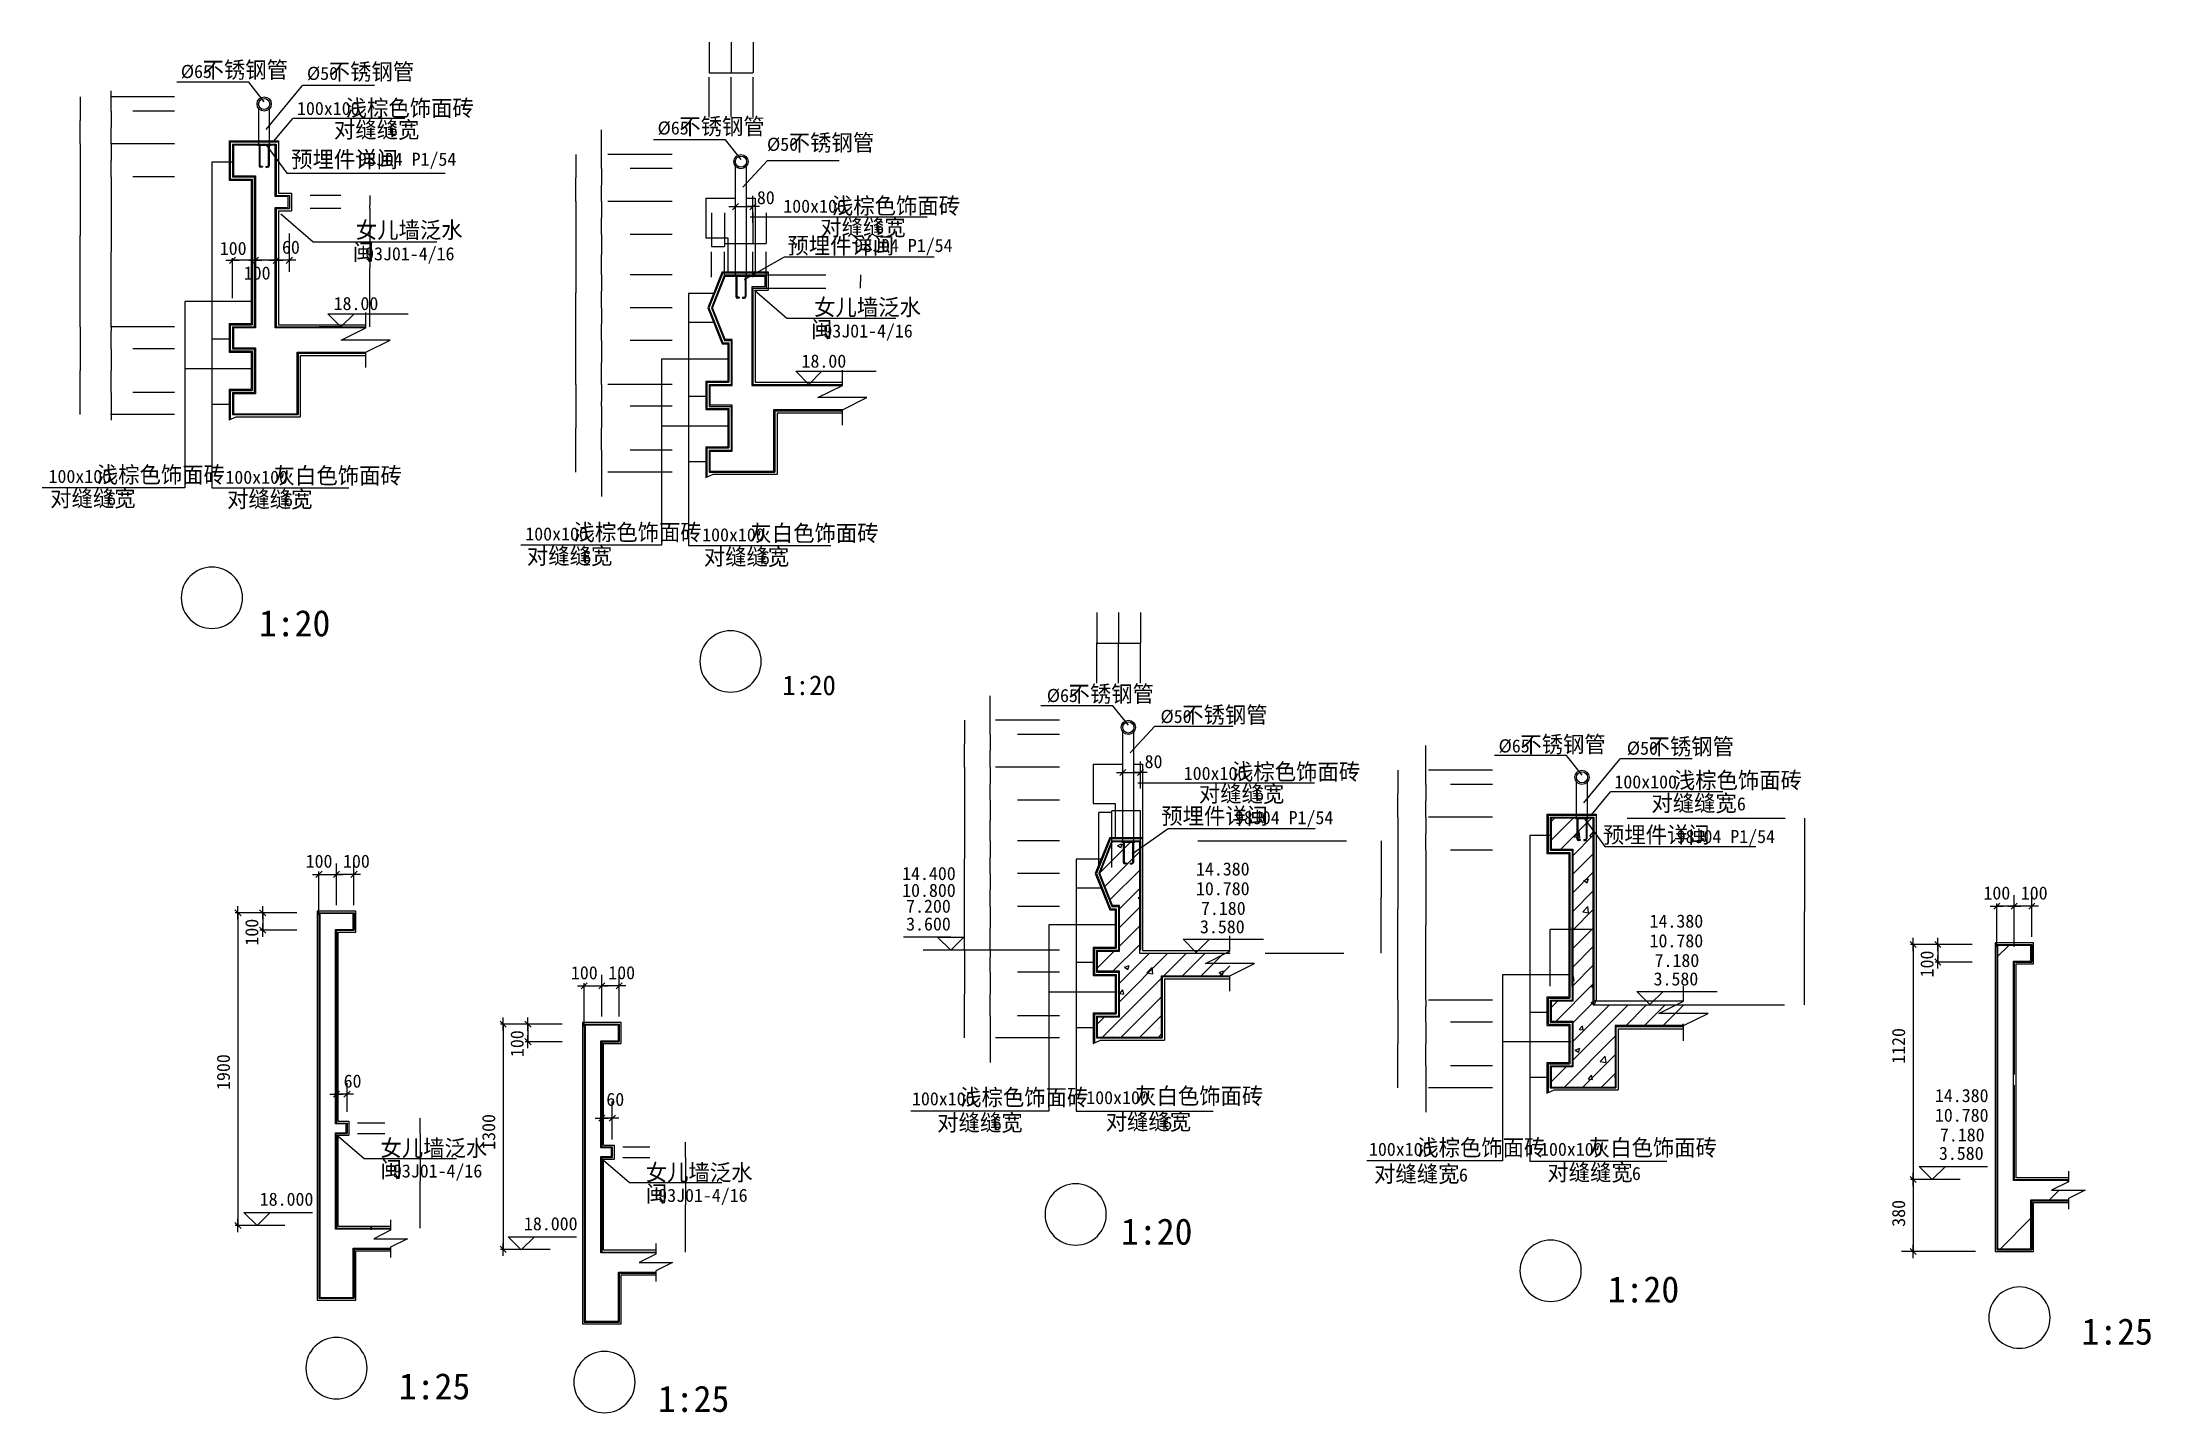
# Model space of a CAD drawing. Header units: metres. Extents: x 408575 to 456728, y -82532 to -51244.
import ezdxf

# ---------------------------------------------------------------- set-up
doc = ezdxf.new("R2010")
doc.units = ezdxf.units.M
for name, color, linetype in [('100', 11, 'Continuous'), ('PUB_DIM', 3, 'Continuous'), ('PUB_TEXT', 7, 'Continuous'), ('PUB_WALL', 7, 'Continuous'), ('S_FLOOR', 2, 'Continuous'), ('S_OTHER', 7, 'Continuous')]:
    doc.layers.add(name, color=color, linetype=linetype)
doc.dimstyles.get("Standard").update_dxf_attribs({"dimtxt": 2.5, "dimasz": 2.5, "dimexe": 1.25, "dimexo": 0.625, "dimtad": 1, "dimcen": 2.5, "dimazin": 3, "dimtfac": 1, "dimtmove": 0, "dimatfit": 3})

msp = doc.modelspace()

# ---------------------------------------------------------------- texts
for s, p in [('80', (424895.93, -54940.86)), ('100', (412631, -56100.06)), ('60', (414051.35, -56072.95)), ('100', (413177.72, -56662.83)), ('80', (433749.96, -67814.82)), ('100', (414591.94, -70089.38)), ('100', (415444.85, -70089.38)), ('100', (452905.64, -70815.3)), ('100', (453758.55, -70815.3)), ('100', (420649.54, -72636.05)), ('100', (421502.45, -72634.63)), ('60', (415459.09, -75108.75)), ('60', (421458.41, -75525.63))]:
    msp.add_text(s, height=300).set_placement(p)
for s, p in [('100', (413511.74, -71866.73)), ('100', (451765.44, -72592.1)), ('100', (419569.34, -74410.6)), ('1120', (451116.21, -74565.01)), ('1900', (412862.51, -75161.69)), ('1300', (418920.11, -76527.55)), ('380', (451116.21, -78284.86))]:
    msp.add_text(s, height=300, rotation=90).set_placement(p)
at = {"layer": 'PUB_DIM'}
for s, p in [('18.00', (415230.92, -57358.66)), ('18.00', (425916.37, -58672.9)), ('14.400', (428212.92, -70370.28)), ('14.380', (434923.41, -70266.6)), ('10.800', (428212.92, -70754)), ('10.780', (434923.41, -70715.59)), ('3.600', (428304.35, -71521.45)), ('7.200', (428304.35, -71115.15)), ('7.180', (435037.7, -71164.59)), ('14.380', (445281.58, -71456.54)), ('3.580', (435014.84, -71585.53)), ('10.780', (445281.58, -71905.54)), ('7.180', (445395.86, -72354.54)), ('3.580', (445373.01, -72775.47)), ('14.380', (451797.49, -75438.4)), ('10.780', (451797.49, -75887.4)), ('7.180', (451911.77, -76336.4)), ('3.580', (451888.92, -76757.33)), ('18.000', (413543.79, -77805.19)), ('18.000', (419576.7, -78364.76))]:
    msp.add_text(s, height=300, dxfattribs=at).set_placement(p)
at = {"layer": 'PUB_TEXT'}
for s, height, p in [('%%c65', 300, (411741.32, -52062.29)), ('不锈钢管', 375, (412238.81, -52062.29)), ('%%c50', 300, (414621.75, -52105.3)), ('不锈钢管', 375, (415119.23, -52105.3)), ('100x100', 300, (414394.49, -52905.04)), ('浅棕色饰面砖', 375, (415506.41, -52934.48)), ('不锈钢管', 375, (423125.59, -53351.53)), ('对缝缝宽', 375, (415239.11, -53428.55)), ('6', 300, (416492.87, -53387.97)), ('%%c65', 300, (422628.1, -53351.53)), ('%%c50', 300, (425126.84, -53723.98)), ('不锈钢管', 375, (425624.33, -53723.98)), ('预埋件详闽', 375, (414262.57, -54105.01)), ('98J04 P1/54', 300, (415787.39, -54065.44)), ('100x100', 300, (425499.06, -55136.33)), ('浅棕色饰面砖', 375, (426610.98, -55165.77)), ('女儿墙泛水', 375, (415739.04, -55718.45)), ('对缝缝宽', 375, (426343.68, -55659.84)), ('6', 300, (427597.44, -55619.26)), ('闽', 375, (415666.46, -56222.96)), ('预埋件详闽', 375, (425594.12, -56073.17)), ('98J04 P1/54', 300, (427118.93, -56033.59)), ('93J01-4/16', 300, (415949.66, -56222.96)), ('女儿墙泛水', 375, (426204.45, -57480.46)), ('闽', 375, (426131.88, -57984.97)), ('93J01-4/16', 300, (426415.08, -57984.97)), ('100x100', 300, (408720.81, -61304.05)), ('浅棕色饰面砖', 375, (409824.35, -61304.05)), ('100x100', 300, (412759.63, -61323.84)), ('灰白色饰面砖', 375, (413863.17, -61323.84)), ('对缝缝宽', 375, (408759.11, -61844.69)), ('6', 300, (410058.49, -61816.9)), ('对缝缝宽', 375, (412797.92, -61864.48)), ('6', 300, (414097.3, -61836.68)), ('100x100', 300, (419607.59, -62618.29)), ('浅棕色饰面砖', 375, (420711.13, -62618.29)), ('100x100', 300, (423646.4, -62638.07)), ('灰白色饰面砖', 375, (424749.94, -62638.07)), ('对缝缝宽', 375, (419645.88, -63158.93)), ('6', 300, (420910.15, -63149.71)), ('对缝缝宽', 375, (423684.69, -63178.72)), ('6', 300, (424987.11, -63159.7)), ('1:20', 600, (413524.01, -64806.26)), ('1:20', 450, (425475.84, -66148.02)), ('不锈钢管', 375, (432013.71, -66306.46)), ('%%c65', 300, (431516.22, -66306.46)), ('不锈钢管', 375, (434609.66, -66785.27)), ('%%c50', 300, (434112.17, -66785.27)), ('%%c65', 300, (441833.28, -67457.46)), ('不锈钢管', 375, (442330.77, -67457.46)), ('%%c50', 300, (444761.92, -67508.8)), ('不锈钢管', 375, (445259.4, -67508.8)), ('100x100', 300, (434643.86, -68084.32)), ('浅棕色饰面砖', 375, (435747.4, -68084.32)), (' 浅棕色饰面砖', 375, (445582.07, -68278.59)), ('对缝缝宽', 375, (434989.81, -68588.18)), ('6', 312.5, (436264.96, -68558.14)), ('100x100', 300, (444478.53, -68278.59)), ('对缝缝宽', 375, (445323.15, -68802.1)), ('预埋件详闽', 375, (434130.9, -69094.74)), ('98J04 P1/54', 300, (435814.1, -69094.74)), ('               6', 300, (444214.81, -68780.42)), ('预埋件详闽', 375, (444217.77, -69525.1)), ('98J04 P1/54', 300, (445900.97, -69525.1)), ('浅棕色饰面砖', 375, (429539.98, -75516.92)), ('灰白色饰面砖', 375, (433535.63, -75485.76)), ('100x100', 300, (428437.81, -75512.38)), ('100x100', 300, (432418.04, -75485.76)), ('对缝缝宽', 375, (429015.67, -76095.95)), ('6', 312.5, (430277.33, -76075.41)), ('对缝缝宽', 375, (432862.15, -76071.3)), ('6', 300, (434178.25, -76067.04)), ('女儿墙泛水', 375, (416301.3, -76675.78)), ('100x100', 300, (438873.34, -76665.22)), ('浅棕色饰面砖', 375, (439976.88, -76665.22)), ('100x100', 300, (442779.77, -76664.85)), ('灰白色饰面砖', 375, (443895.35, -76665.22)), ('闽', 375, (416301.3, -77160)), ('93J01-4/16', 300, (416584.5, -77160)), ('女儿墙泛水', 375, (422359.99, -77232.61)), ('对缝缝宽', 375, (438990.82, -77265.22)), ('               6', 300, (437867.28, -77250.77)), ('对缝缝宽', 375, (442947.09, -77232.26)), ('               6', 300, (441817.52, -77217.82)), ('闽', 375, (422359.99, -77716.83)), ('93J01-4/16', 300, (422643.19, -77716.83)), ('1:20', 600, (433211.08, -78693.23)), ('1:20', 600, (444326.25, -80012.77)), ('1:25', 600, (455144.27, -80975.62)), ('1:25', 600, (416719.35, -82225.46)), ('1:25', 600, (422634.74, -82510.64))]:
    msp.add_text(s, height=height, dxfattribs=at).set_placement(p)

# ---------------------------------------------------------------- blocks, each defined once
blk = doc.blocks.new('_DIMX')
blk.add_line((-150, 0), (150, 0))
blk.add_lwpolyline([(-70, -70), (70, 70)])
blk = doc.blocks.new('_INDEX1')
blk.add_lwpolyline([(-0.5, 0, 1), (0.5, 0, 1)], format="xyb", close=True)
blk = doc.blocks.new('*D1')
for p, q in [((430221.28, -66160.88), (430221.03, -66160.88)), ((430221.53, -67046.45), (430221.53, -66160.88)), ((430221.53, -66721.45), (430221.53, -66160.88)), ((430221.53, -66160.88), (430221.53, -66160.88)), ((430221.78, -66160.88), (430222.03, -66160.88))]:
    blk.add_line(p, q)
at = {"layer": 'Defpoints'}
for p in [(430221.53, -66160.88), (430221.53, -66721.45), (430221.53, -67046.45)]:
    blk.add_point(p, dxfattribs=at)
at = {"layer": 'PUB_DIM', "insert": (430221.53, -66159.755), "char_height": 1, "attachment_point": 5}
blk.add_mtext('65', dxfattribs=at)
blk = doc.blocks.new('*D2')
for p, q in [((430221.53, -67046.45), (430221.53, -67421.45)), ((430221.28, -67421.45), (430221.03, -67421.45)), ((430221.53, -67796.45), (430221.53, -67421.45)), ((430221.53, -67421.45), (430221.53, -67421.45)), ((430221.78, -67421.45), (430222.03, -67421.45))]:
    blk.add_line(p, q)
at = {"layer": 'Defpoints'}
for p in [(430221.53, -67046.45), (430221.53, -67421.45), (430221.53, -67796.45)]:
    blk.add_point(p, dxfattribs=at)
at = {"layer": 'PUB_DIM', "insert": (430221.53, -67420.325), "char_height": 1, "attachment_point": 5}
blk.add_mtext('150', dxfattribs=at)
blk = doc.blocks.new('*D3')
for p, q in [((429634.31, -66721.45), (429634.31, -67258.95)), ((429634.06, -67258.95), (429633.81, -67258.95)), ((429634.31, -67796.45), (429634.31, -67258.95)), ((429634.31, -67258.95), (429634.31, -67258.95)), ((429634.56, -67258.95), (429634.81, -67258.95))]:
    blk.add_line(p, q)
at = {"layer": 'Defpoints'}
for p in [(429634.31, -66721.45), (429634.31, -67258.95), (429634.31, -67796.45)]:
    blk.add_point(p, dxfattribs=at)
at = {"layer": 'PUB_DIM', "insert": (429634.31, -67257.825), "char_height": 1, "attachment_point": 5}
blk.add_mtext('215', dxfattribs=at)
blk = doc.blocks.new('*D4')
for p, q in [((417210.26, -75805.69), (417210.01, -75805.69)), ((417210.51, -75914.64), (417210.51, -75805.69)), ((417210.51, -76154.64), (417210.51, -75805.69)), ((417210.51, -75805.69), (417210.51, -75805.69)), ((417210.76, -75805.69), (417211.01, -75805.69))]:
    blk.add_line(p, q)
at = {"layer": 'Defpoints'}
for p in [(417210.51, -75805.69), (417210.51, -75914.64), (417210.51, -76154.64)]:
    blk.add_point(p, dxfattribs=at)
at = {"layer": 'PUB_DIM', "insert": (417210.51, -75804.565), "char_height": 1, "attachment_point": 5}
blk.add_mtext('60', dxfattribs=at)
blk = doc.blocks.new('*D5')
for p, q in [((417210.51, -76154.64), (417210.51, -77235.62)), ((417210.26, -77235.62), (417210.01, -77235.62)), ((417210.51, -78316.61), (417210.51, -77235.62)), ((417210.51, -77235.62), (417210.51, -77235.62)), ((417210.76, -77235.62), (417211.01, -77235.62))]:
    blk.add_line(p, q)
at = {"layer": 'Defpoints'}
for p in [(417210.51, -76154.64), (417210.51, -77235.62), (417210.51, -78316.61)]:
    blk.add_point(p, dxfattribs=at)
at = {"layer": 'PUB_DIM', "insert": (417210.51, -77234.495), "char_height": 1, "attachment_point": 5}
blk.add_mtext('540', dxfattribs=at)
blk = doc.blocks.new('*D6')
for p, q in [((448818.35, -68957.49), (448818.35, -71088.42)), ((448818.1, -71088.42), (448817.85, -71088.42)), ((448818.35, -73219.35), (448818.35, -71088.42)), ((448818.35, -71088.42), (448818.35, -71088.42)), ((448818.6, -71088.42), (448818.85, -71088.42))]:
    blk.add_line(p, q)
at = {"layer": 'Defpoints'}
for p in [(448818.35, -68957.49), (448818.35, -71088.42), (448818.35, -73219.35)]:
    blk.add_point(p, dxfattribs=at)
at = {"layer": 'PUB_DIM', "insert": (448818.35, -71087.295), "char_height": 1, "attachment_point": 5}
blk.add_mtext('905', dxfattribs=at)
blk = doc.blocks.new('*D7')
for p, q in [((423268.11, -76699.89), (423268.11, -77780.87)), ((423267.86, -77780.87), (423267.61, -77780.87)), ((423268.11, -78861.86), (423268.11, -77780.87)), ((423268.11, -77780.87), (423268.11, -77780.87)), ((423268.36, -77780.87), (423268.61, -77780.87))]:
    blk.add_line(p, q)
at = {"layer": 'Defpoints'}
for p in [(423268.11, -76699.89), (423268.11, -77780.87), (423268.11, -78861.86)]:
    blk.add_point(p, dxfattribs=at)
at = {"layer": 'PUB_DIM', "insert": (423268.11, -77779.745), "char_height": 1, "attachment_point": 5}
blk.add_mtext('540', dxfattribs=at)
blk = doc.blocks.new('*D8')
for p, q in [((430221.53, -72471.45), (430221.53, -72971.45)), ((430221.28, -72971.45), (430221.03, -72971.45)), ((430221.53, -73471.45), (430221.53, -72971.45)), ((430221.53, -72971.45), (430221.53, -72971.45)), ((430221.78, -72971.45), (430222.03, -72971.45))]:
    blk.add_line(p, q)
at = {"layer": 'Defpoints'}
for p in [(430221.53, -72471.45), (430221.53, -72971.45), (430221.53, -73471.45)]:
    blk.add_point(p, dxfattribs=at)
at = {"layer": 'PUB_DIM', "insert": (430221.53, -72970.325), "char_height": 1, "attachment_point": 5}
blk.add_mtext('200', dxfattribs=at)
blk = doc.blocks.new('*D9')
for p, q in [((429634.31, -71971.45), (429634.31, -72971.45)), ((429634.06, -72971.45), (429633.81, -72971.45)), ((429634.31, -73971.45), (429634.31, -72971.45)), ((429634.31, -72971.45), (429634.31, -72971.45)), ((429634.56, -72971.45), (429634.81, -72971.45))]:
    blk.add_line(p, q)
at = {"layer": 'Defpoints'}
for p in [(429634.31, -71971.45), (429634.31, -72971.45), (429634.31, -73971.45)]:
    blk.add_point(p, dxfattribs=at)
at = {"layer": 'PUB_DIM', "insert": (429634.31, -72970.325), "char_height": 1, "attachment_point": 5}
blk.add_mtext('400', dxfattribs=at)
blk = doc.blocks.new('*D10')
for p, q in [((423267.86, -76350.94), (423267.61, -76350.94)), ((423268.11, -76459.89), (423268.11, -76350.94)), ((423268.11, -76699.89), (423268.11, -76350.94)), ((423268.11, -76350.94), (423268.11, -76350.94)), ((423268.36, -76350.94), (423268.61, -76350.94))]:
    blk.add_line(p, q)
at = {"layer": 'Defpoints'}
for p in [(423268.11, -76350.94), (423268.11, -76459.89), (423268.11, -76699.89)]:
    blk.add_point(p, dxfattribs=at)
at = {"layer": 'PUB_DIM', "insert": (423268.11, -76349.815), "char_height": 1, "attachment_point": 5}
blk.add_mtext('60', dxfattribs=at)
blk = doc.blocks.new('*D11')
for p, q in [((430221.53, -73471.45), (430221.53, -74532.02)), ((430221.53, -73971.45), (430221.53, -74532.02)), ((430221.28, -74532.02), (430221.03, -74532.02)), ((430221.53, -74532.02), (430221.53, -74532.02)), ((430221.78, -74532.02), (430222.03, -74532.02))]:
    blk.add_line(p, q)
at = {"layer": 'Defpoints'}
for p in [(430221.53, -73471.45), (430221.53, -73971.45), (430221.53, -74532.02)]:
    blk.add_point(p, dxfattribs=at)
at = {"layer": 'PUB_DIM', "insert": (430221.53, -74530.895), "char_height": 1, "attachment_point": 5}
blk.add_mtext('100', dxfattribs=at)
blk = doc.blocks.new('*D12')
for p, q in [((430221.53, -68546.45), (430221.53, -69008.95)), ((430221.28, -69008.95), (430221.03, -69008.95)), ((430221.53, -69471.45), (430221.53, -69008.95)), ((430221.53, -69008.95), (430221.53, -69008.95)), ((430221.78, -69008.95), (430222.03, -69008.95))]:
    blk.add_line(p, q)
at = {"layer": 'Defpoints'}
for p in [(430221.53, -68546.45), (430221.53, -69008.95), (430221.53, -69471.45)]:
    blk.add_point(p, dxfattribs=at)
at = {"layer": 'PUB_DIM', "insert": (430221.53, -69007.825), "char_height": 1, "attachment_point": 5}
blk.add_mtext('235', dxfattribs=at)
blk = doc.blocks.new('*D13')
for p, q in [((430221.53, -69471.45), (430221.53, -69846.45)), ((430221.28, -69846.45), (430221.03, -69846.45)), ((430221.53, -70221.45), (430221.53, -69846.45)), ((430221.53, -69846.45), (430221.53, -69846.45)), ((430221.78, -69846.45), (430222.03, -69846.45))]:
    blk.add_line(p, q)
at = {"layer": 'Defpoints'}
for p in [(430221.53, -69471.45), (430221.53, -69846.45), (430221.53, -70221.45)]:
    blk.add_point(p, dxfattribs=at)
at = {"layer": 'PUB_DIM', "insert": (430221.53, -69845.325), "char_height": 1, "attachment_point": 5}
blk.add_mtext('150', dxfattribs=at)
blk = doc.blocks.new('*D14')
for p, q in [((432853.18, -68826.34), (432703.93, -68826.34)), ((432704.18, -70082.44), (432704.18, -68826.34)), ((433004.43, -68826.34), (432855.18, -68826.34)), ((433004.18, -70082.44), (433004.18, -68826.34))]:
    blk.add_line(p, q)
at = {"layer": 'Defpoints'}
for p in [(433004.18, -68826.34), (432704.18, -70082.44), (433004.18, -70082.44)]:
    blk.add_point(p, dxfattribs=at)
at = {"layer": 'PUB_DIM', "insert": (432854.18, -68826.34), "char_height": 1, "attachment_point": 5}
blk.add_mtext('60', dxfattribs=at)
blk = doc.blocks.new('*D15')
for p, q in [((433328.355, -68789.14), (433003.93, -68789.14)), ((433004.18, -70082.44), (433004.18, -68789.14)), ((433655.78, -68789.14), (433331.355, -68789.14)), ((433655.53, -70082.44), (433655.53, -68789.14))]:
    blk.add_line(p, q)
at = {"layer": 'Defpoints'}
for p in [(433655.53, -68789.14), (433004.18, -70082.44), (433655.53, -70082.44)]:
    blk.add_point(p, dxfattribs=at)
at = {"layer": 'PUB_DIM', "insert": (433329.855, -68789.14), "char_height": 1, "attachment_point": 5}
blk.add_mtext('130', dxfattribs=at)
blk = doc.blocks.new('*D16')
for p, q in [((430221.53, -67796.45), (430221.53, -68171.45)), ((430221.28, -68171.45), (430221.03, -68171.45)), ((430221.53, -68546.45), (430221.53, -68171.45)), ((430221.53, -68171.45), (430221.53, -68171.45)), ((430221.78, -68171.45), (430222.03, -68171.45))]:
    blk.add_line(p, q)
at = {"layer": 'Defpoints'}
for p in [(430221.53, -67796.45), (430221.53, -68171.45), (430221.53, -68546.45)]:
    blk.add_point(p, dxfattribs=at)
at = {"layer": 'PUB_DIM', "insert": (430221.53, -68170.325), "char_height": 1, "attachment_point": 5}
blk.add_mtext('150', dxfattribs=at)
blk = doc.blocks.new('*D17')
for p, q in [((430221.28, -72137.19), (430221.03, -72137.19)), ((430221.53, -71971.45), (430221.53, -72137.19)), ((430221.53, -72471.45), (430221.53, -72137.19)), ((430221.53, -72137.19), (430221.53, -72137.19)), ((430221.78, -72137.19), (430222.03, -72137.19))]:
    blk.add_line(p, q)
at = {"layer": 'Defpoints'}
for p in [(430221.53, -71971.45), (430221.53, -72137.19), (430221.53, -72471.45)]:
    blk.add_point(p, dxfattribs=at)
at = {"layer": 'PUB_DIM', "insert": (430221.53, -72136.065), "char_height": 1, "attachment_point": 5}
blk.add_mtext('100', dxfattribs=at)
blk = doc.blocks.new('*D18')
for p, q in [((429634.31, -67796.45), (429634.31, -69883.95)), ((429634.06, -69883.95), (429633.81, -69883.95)), ((429634.31, -71971.45), (429634.31, -69883.95)), ((429634.31, -69883.95), (429634.31, -69883.95)), ((429634.56, -69883.95), (429634.81, -69883.95))]:
    blk.add_line(p, q)
at = {"layer": 'Defpoints'}
for p in [(429634.31, -67796.45), (429634.31, -69883.95), (429634.31, -71971.45)]:
    blk.add_point(p, dxfattribs=at)
at = {"layer": 'PUB_DIM', "insert": (429634.31, -69882.825), "char_height": 1, "attachment_point": 5}
blk.add_mtext('885', dxfattribs=at)
blk = doc.blocks.new('*D19')
for p, q in [((430221.53, -70221.45), (430221.53, -70596.45)), ((430221.28, -70596.45), (430221.03, -70596.45)), ((430221.53, -70971.45), (430221.53, -70596.45)), ((430221.53, -70596.45), (430221.53, -70596.45)), ((430221.78, -70596.45), (430222.03, -70596.45))]:
    blk.add_line(p, q)
at = {"layer": 'Defpoints'}
for p in [(430221.53, -70221.45), (430221.53, -70596.45), (430221.53, -70971.45)]:
    blk.add_point(p, dxfattribs=at)
at = {"layer": 'PUB_DIM', "insert": (430221.53, -70595.325), "char_height": 1, "attachment_point": 5}
blk.add_mtext('150', dxfattribs=at)
blk = doc.blocks.new('*D20')
for p, q in [((430221.53, -70971.45), (430221.53, -71471.45)), ((430221.28, -71471.45), (430221.03, -71471.45)), ((430221.53, -71971.45), (430221.53, -71471.45)), ((430221.53, -71471.45), (430221.53, -71471.45)), ((430221.78, -71471.45), (430222.03, -71471.45))]:
    blk.add_line(p, q)
at = {"layer": 'Defpoints'}
for p in [(430221.53, -70971.45), (430221.53, -71471.45), (430221.53, -71971.45)]:
    blk.add_point(p, dxfattribs=at)
at = {"layer": 'PUB_DIM', "insert": (430221.53, -71470.325), "char_height": 1, "attachment_point": 5}
blk.add_mtext('200', dxfattribs=at)
blk = doc.blocks.new('*D21')
for p, q in [((439534.94, -68935.67), (439534.94, -71023.17)), ((439534.69, -71023.17), (439534.44, -71023.17)), ((439534.94, -73110.67), (439534.94, -71023.17)), ((439534.94, -71023.17), (439534.94, -71023.17)), ((439535.19, -71023.17), (439535.44, -71023.17))]:
    blk.add_line(p, q)
at = {"layer": 'Defpoints'}
for p in [(439534.94, -68935.67), (439534.94, -71023.17), (439534.94, -73110.67)]:
    blk.add_point(p, dxfattribs=at)
at = {"layer": 'PUB_DIM', "insert": (439534.94, -71022.045), "char_height": 1, "attachment_point": 5}
blk.add_mtext('885', dxfattribs=at)
blk = doc.blocks.new('*D22')
for p, q in [((440169.61, -69685.66), (440169.61, -71398.16)), ((440169.36, -71398.16), (440169.11, -71398.16)), ((440169.61, -73110.66), (440169.61, -71398.16)), ((440169.61, -71398.16), (440169.61, -71398.16)), ((440169.86, -71398.16), (440170.11, -71398.16))]:
    blk.add_line(p, q)
at = {"layer": 'Defpoints'}
for p in [(440169.61, -69685.66), (440169.61, -71398.16), (440169.61, -73110.66)]:
    blk.add_point(p, dxfattribs=at)
at = {"layer": 'PUB_DIM', "insert": (440169.61, -71397.035), "char_height": 1, "attachment_point": 5}
blk.add_mtext('735', dxfattribs=at)
blk = doc.blocks.new('*D23')
for p, q in [((440169.61, -74610.66), (440169.61, -75671.23)), ((440169.61, -75110.66), (440169.61, -75671.23)), ((440169.36, -75671.23), (440169.11, -75671.23)), ((440169.61, -75671.23), (440169.61, -75671.23)), ((440169.86, -75671.23), (440170.11, -75671.23))]:
    blk.add_line(p, q)
at = {"layer": 'Defpoints'}
for p in [(440169.61, -74610.66), (440169.61, -75110.66), (440169.61, -75671.23)]:
    blk.add_point(p, dxfattribs=at)
at = {"layer": 'PUB_DIM', "insert": (440169.61, -75670.105), "char_height": 1, "attachment_point": 5}
blk.add_mtext('100', dxfattribs=at)
blk = doc.blocks.new('*D24')
for p, q in [((440169.61, -73110.66), (440169.61, -73259.91)), ((440169.36, -73259.91), (440169.11, -73259.91)), ((440169.61, -73610.66), (440169.61, -73259.91)), ((440169.61, -73259.91), (440169.61, -73259.91)), ((440169.86, -73259.91), (440170.11, -73259.91))]:
    blk.add_line(p, q)
at = {"layer": 'Defpoints'}
for p in [(440169.61, -73110.66), (440169.61, -73259.91), (440169.61, -73610.66)]:
    blk.add_point(p, dxfattribs=at)
at = {"layer": 'PUB_DIM', "insert": (440169.61, -73258.785), "char_height": 1, "attachment_point": 5}
blk.add_mtext('100', dxfattribs=at)
blk = doc.blocks.new('*D25')
for p, q in [((440169.61, -73610.66), (440169.61, -74110.66)), ((440169.36, -74110.66), (440169.11, -74110.66)), ((440169.61, -74610.66), (440169.61, -74110.66)), ((440169.61, -74110.66), (440169.61, -74110.66)), ((440169.86, -74110.66), (440170.11, -74110.66))]:
    blk.add_line(p, q)
at = {"layer": 'Defpoints'}
for p in [(440169.61, -73610.66), (440169.61, -74110.66), (440169.61, -74610.66)]:
    blk.add_point(p, dxfattribs=at)
at = {"layer": 'PUB_DIM', "insert": (440169.61, -74109.535), "char_height": 1, "attachment_point": 5}
blk.add_mtext('200', dxfattribs=at)
blk = doc.blocks.new('*D26')
for p, q in [((439534.94, -73110.67), (439534.94, -74110.67)), ((439534.69, -74110.67), (439534.44, -74110.67)), ((439534.94, -75110.67), (439534.94, -74110.67)), ((439534.94, -74110.67), (439534.94, -74110.67)), ((439535.19, -74110.67), (439535.44, -74110.67))]:
    blk.add_line(p, q)
at = {"layer": 'Defpoints'}
for p in [(439534.94, -73110.67), (439534.94, -74110.67), (439534.94, -75110.67)]:
    blk.add_point(p, dxfattribs=at)
at = {"layer": 'PUB_DIM', "insert": (439534.94, -74109.545), "char_height": 1, "attachment_point": 5}
blk.add_mtext('400', dxfattribs=at)
blk = doc.blocks.new('*D27')
for p, q in [((440169.36, -69310.66), (440169.11, -69310.66)), ((440169.61, -68935.66), (440169.61, -69310.66)), ((440169.61, -69685.66), (440169.61, -69310.66)), ((440169.61, -69310.66), (440169.61, -69310.66)), ((440169.86, -69310.66), (440170.11, -69310.66))]:
    blk.add_line(p, q)
at = {"layer": 'Defpoints'}
for p in [(440169.61, -68935.66), (440169.61, -69310.66), (440169.61, -69685.66)]:
    blk.add_point(p, dxfattribs=at)
at = {"layer": 'PUB_DIM', "insert": (440169.61, -69309.535), "char_height": 1, "attachment_point": 5}
blk.add_mtext('150', dxfattribs=at)
blk = doc.blocks.new('*D28')
for p, q in [((440169.36, -67300.09), (440169.11, -67300.09)), ((440169.61, -68185.66), (440169.61, -67300.09)), ((440169.61, -67860.66), (440169.61, -67300.09)), ((440169.61, -67300.09), (440169.61, -67300.09)), ((440169.86, -67300.09), (440170.11, -67300.09))]:
    blk.add_line(p, q)
at = {"layer": 'Defpoints'}
for p in [(440169.61, -67300.09), (440169.61, -67860.66), (440169.61, -68185.66)]:
    blk.add_point(p, dxfattribs=at)
at = {"layer": 'PUB_DIM', "insert": (440169.61, -67298.965), "char_height": 1, "attachment_point": 5}
blk.add_mtext('65', dxfattribs=at)
blk = doc.blocks.new('*D29')
for p, q in [((440169.61, -68185.66), (440169.61, -68560.66)), ((440169.36, -68560.66), (440169.11, -68560.66)), ((440169.61, -68935.66), (440169.61, -68560.66)), ((440169.61, -68560.66), (440169.61, -68560.66)), ((440169.86, -68560.66), (440170.11, -68560.66))]:
    blk.add_line(p, q)
at = {"layer": 'Defpoints'}
for p in [(440169.61, -68185.66), (440169.61, -68560.66), (440169.61, -68935.66)]:
    blk.add_point(p, dxfattribs=at)
at = {"layer": 'PUB_DIM', "insert": (440169.61, -68559.535), "char_height": 1, "attachment_point": 5}
blk.add_mtext('150', dxfattribs=at)
blk = doc.blocks.new('*D30')
for p, q in [((439534.94, -67860.67), (439534.94, -68398.17)), ((439534.69, -68398.17), (439534.44, -68398.17)), ((439534.94, -68935.67), (439534.94, -68398.17)), ((439534.94, -68398.17), (439534.94, -68398.17)), ((439535.19, -68398.17), (439535.44, -68398.17))]:
    blk.add_line(p, q)
at = {"layer": 'Defpoints'}
for p in [(439534.94, -67860.67), (439534.94, -68398.17), (439534.94, -68935.67)]:
    blk.add_point(p, dxfattribs=at)
at = {"layer": 'PUB_DIM', "insert": (439534.94, -68397.045), "char_height": 1, "attachment_point": 5}
blk.add_mtext('215', dxfattribs=at)
blk = doc.blocks.new('*D31')
for p, q in [((439155.38, -69473.27), (439155.38, -70757.47)), ((439155.13, -70757.47), (439154.88, -70757.47)), ((439155.38, -72041.68), (439155.38, -70757.47)), ((439155.38, -70757.47), (439155.38, -70757.47)), ((439155.63, -70757.47), (439155.88, -70757.47))]:
    blk.add_line(p, q)
at = {"layer": 'Defpoints'}
for p in [(439155.38, -69473.27), (439155.38, -70757.47), (439155.38, -72041.68)]:
    blk.add_point(p, dxfattribs=at)
at = {"layer": 'PUB_DIM', "insert": (439155.38, -70756.345), "char_height": 1, "attachment_point": 5}
blk.add_mtext('520', dxfattribs=at)
blk = doc.blocks.new('*D32')
for p, q in [((443760.85, -71495.97), (443512.1, -71495.97)), ((443512.35, -72795.97), (443512.35, -71495.97)), ((444012.6, -71495.97), (443763.85, -71495.97)), ((444012.35, -72795.97), (444012.35, -71495.97))]:
    blk.add_line(p, q)
at = {"layer": 'Defpoints'}
for p in [(444012.35, -71495.97), (443512.35, -72795.97), (444012.35, -72795.97)]:
    blk.add_point(p, dxfattribs=at)
at = {"layer": 'PUB_DIM', "insert": (443762.35, -71495.97), "char_height": 1, "attachment_point": 5}
blk.add_mtext('100', dxfattribs=at)
blk = doc.blocks.new('*D33')
for p, q in [((443261.52, -71495.97), (443013.44, -71495.97)), ((443013.69, -72795.97), (443013.69, -71495.97)), ((443512.6, -71495.97), (443264.52, -71495.97)), ((443512.35, -72795.97), (443512.35, -71495.97))]:
    blk.add_line(p, q)
at = {"layer": 'Defpoints'}
for p in [(443512.35, -71495.97), (443013.69, -72795.97), (443512.35, -72795.97)]:
    blk.add_point(p, dxfattribs=at)
at = {"layer": 'PUB_DIM', "insert": (443263.02, -71495.97), "char_height": 1, "attachment_point": 5}
blk.add_mtext('100', dxfattribs=at)
blk = doc.blocks.new('*D34')
for p, q in [((416059.73, -55042.45), (416059.73, -56392.45)), ((416059.48, -56392.45), (416059.23, -56392.45)), ((416059.73, -57742.45), (416059.73, -56392.45)), ((416059.73, -56392.45), (416059.73, -56392.45)), ((416059.98, -56392.45), (416060.23, -56392.45))]:
    blk.add_line(p, q)
at = {"layer": 'Defpoints'}
for p in [(416059.73, -55042.45), (416059.73, -56392.45), (416059.73, -57742.45)]:
    blk.add_point(p, dxfattribs=at)
at = {"layer": 'PUB_DIM', "insert": (416059.73, -56391.325), "char_height": 1, "attachment_point": 5}
blk.add_mtext('540', dxfattribs=at)
blk = doc.blocks.new('*D35')
for p, q in [((409440.38, -53565.89), (409440.38, -55653.39)), ((409440.13, -55653.39), (409439.88, -55653.39)), ((409440.38, -57740.89), (409440.38, -55653.39)), ((409440.38, -55653.39), (409440.38, -55653.39)), ((409440.63, -55653.39), (409440.88, -55653.39))]:
    blk.add_line(p, q)
at = {"layer": 'Defpoints'}
for p in [(409440.38, -53565.89), (409440.38, -55653.39), (409440.38, -57740.89)]:
    blk.add_point(p, dxfattribs=at)
at = {"layer": 'PUB_DIM', "insert": (409440.38, -55652.265), "char_height": 1, "attachment_point": 5}
blk.add_mtext('1085', dxfattribs=at)
blk = doc.blocks.new('*D36')
for p, q in [((410151.65, -54315.9), (410151.65, -56028.4)), ((410151.4, -56028.4), (410151.15, -56028.4)), ((410151.65, -57740.9), (410151.65, -56028.4)), ((410151.65, -56028.4), (410151.65, -56028.4)), ((410151.9, -56028.4), (410152.15, -56028.4))]:
    blk.add_line(p, q)
at = {"layer": 'Defpoints'}
for p in [(410151.65, -54315.9), (410151.65, -56028.4), (410151.65, -57740.9)]:
    blk.add_point(p, dxfattribs=at)
at = {"layer": 'PUB_DIM', "insert": (410151.65, -56027.275), "char_height": 1, "attachment_point": 5}
blk.add_mtext('935', dxfattribs=at)
blk = doc.blocks.new('*D37')
for p, q in [((409440.38, -57740.89), (409440.38, -58740.89)), ((409440.13, -58740.89), (409439.88, -58740.89)), ((409440.38, -59740.89), (409440.38, -58740.89)), ((409440.38, -58740.89), (409440.38, -58740.89)), ((409440.63, -58740.89), (409440.88, -58740.89))]:
    blk.add_line(p, q)
at = {"layer": 'Defpoints'}
for p in [(409440.38, -57740.89), (409440.38, -58740.89), (409440.38, -59740.89)]:
    blk.add_point(p, dxfattribs=at)
at = {"layer": 'PUB_DIM', "insert": (409440.38, -58739.765), "char_height": 1, "attachment_point": 5}
blk.add_mtext('400', dxfattribs=at)
blk = doc.blocks.new('*D38')
for p, q in [((410151.65, -59240.9), (410151.65, -59869.53)), ((410151.4, -59869.53), (410151.15, -59869.53)), ((410151.65, -59740.9), (410151.65, -59869.53)), ((410151.65, -59869.53), (410151.65, -59869.53)), ((410151.9, -59869.53), (410152.15, -59869.53))]:
    blk.add_line(p, q)
at = {"layer": 'Defpoints'}
for p in [(410151.65, -59240.9), (410151.65, -59740.9), (410151.65, -59869.53)]:
    blk.add_point(p, dxfattribs=at)
at = {"layer": 'PUB_DIM', "insert": (410151.65, -59868.405), "char_height": 1, "attachment_point": 5}
blk.add_mtext('100', dxfattribs=at)
blk = doc.blocks.new('*D39')
for p, q in [((410151.65, -58240.9), (410151.65, -58740.9)), ((410151.4, -58740.9), (410151.15, -58740.9)), ((410151.65, -59240.9), (410151.65, -58740.9)), ((410151.65, -58740.9), (410151.65, -58740.9)), ((410151.9, -58740.9), (410152.15, -58740.9))]:
    blk.add_line(p, q)
at = {"layer": 'Defpoints'}
for p in [(410151.65, -58240.9), (410151.65, -58740.9), (410151.65, -59240.9)]:
    blk.add_point(p, dxfattribs=at)
at = {"layer": 'PUB_DIM', "insert": (410151.65, -58739.775), "char_height": 1, "attachment_point": 5}
blk.add_mtext('200', dxfattribs=at)
blk = doc.blocks.new('*D40')
for p, q in [((410151.65, -57740.9), (410151.65, -57836.89)), ((410151.4, -57836.89), (410151.15, -57836.89)), ((410151.65, -58240.9), (410151.65, -57836.89)), ((410151.65, -57836.89), (410151.65, -57836.89)), ((410151.9, -57836.89), (410152.15, -57836.89))]:
    blk.add_line(p, q)
at = {"layer": 'Defpoints'}
for p in [(410151.65, -57740.9), (410151.65, -57836.89), (410151.65, -58240.9)]:
    blk.add_point(p, dxfattribs=at)
at = {"layer": 'PUB_DIM', "insert": (410151.65, -57835.765), "char_height": 1, "attachment_point": 5}
blk.add_mtext('100', dxfattribs=at)
blk = doc.blocks.new('*D41')
for p, q in [((409440.38, -52490.89), (409440.38, -53028.39)), ((409440.13, -53028.39), (409439.88, -53028.39)), ((409440.38, -53565.89), (409440.38, -53028.39)), ((409440.38, -53028.39), (409440.38, -53028.39)), ((409440.63, -53028.39), (409440.88, -53028.39))]:
    blk.add_line(p, q)
at = {"layer": 'Defpoints'}
for p in [(409440.38, -52490.89), (409440.38, -53028.39), (409440.38, -53565.89)]:
    blk.add_point(p, dxfattribs=at)
at = {"layer": 'PUB_DIM', "insert": (409440.38, -53027.265), "char_height": 1, "attachment_point": 5}
blk.add_mtext('215', dxfattribs=at)
blk = doc.blocks.new('*D42')
for p, q in [((410151.65, -53565.9), (410151.65, -53940.9)), ((410151.4, -53940.9), (410151.15, -53940.9)), ((410151.65, -54315.9), (410151.65, -53940.9)), ((410151.65, -53940.9), (410151.65, -53940.9)), ((410151.9, -53940.9), (410152.15, -53940.9))]:
    blk.add_line(p, q)
at = {"layer": 'Defpoints'}
for p in [(410151.65, -53565.9), (410151.65, -53940.9), (410151.65, -54315.9)]:
    blk.add_point(p, dxfattribs=at)
at = {"layer": 'PUB_DIM', "insert": (410151.65, -53939.775), "char_height": 1, "attachment_point": 5}
blk.add_mtext('150', dxfattribs=at)
blk = doc.blocks.new('*D43')
for p, q in [((410151.65, -52815.9), (410151.65, -53190.9)), ((410151.4, -53190.9), (410151.15, -53190.9)), ((410151.65, -53565.9), (410151.65, -53190.9)), ((410151.65, -53190.9), (410151.65, -53190.9)), ((410151.9, -53190.9), (410152.15, -53190.9))]:
    blk.add_line(p, q)
at = {"layer": 'Defpoints'}
for p in [(410151.65, -52815.9), (410151.65, -53190.9), (410151.65, -53565.9)]:
    blk.add_point(p, dxfattribs=at)
at = {"layer": 'PUB_DIM', "insert": (410151.65, -53189.775), "char_height": 1, "attachment_point": 5}
blk.add_mtext('150', dxfattribs=at)
blk = doc.blocks.new('*D44')
for p, q in [((410151.4, -52354.56), (410151.15, -52354.56)), ((410151.65, -52815.9), (410151.65, -52354.56)), ((410151.65, -52490.9), (410151.65, -52354.56)), ((410151.65, -52354.56), (410151.65, -52354.56)), ((410151.9, -52354.56), (410152.15, -52354.56))]:
    blk.add_line(p, q)
at = {"layer": 'Defpoints'}
for p in [(410151.65, -52354.56), (410151.65, -52490.9), (410151.65, -52815.9)]:
    blk.add_point(p, dxfattribs=at)
at = {"layer": 'PUB_DIM', "insert": (410151.65, -52353.435), "char_height": 1, "attachment_point": 5}
blk.add_mtext('65', dxfattribs=at)
blk = doc.blocks.new('*D45')
for p, q in [((416059.73, -54742.45), (416059.73, -54968.4)), ((416059.48, -54968.4), (416059.23, -54968.4)), ((416059.73, -55042.45), (416059.73, -54968.4)), ((416059.73, -54968.4), (416059.73, -54968.4)), ((416059.98, -54968.4), (416060.23, -54968.4))]:
    blk.add_line(p, q)
at = {"layer": 'Defpoints'}
for p in [(416059.73, -54742.45), (416059.73, -54968.4), (416059.73, -55042.45)]:
    blk.add_point(p, dxfattribs=at)
at = {"layer": 'PUB_DIM', "insert": (416059.73, -54967.275), "char_height": 1, "attachment_point": 5}
blk.add_mtext('60', dxfattribs=at)
blk = doc.blocks.new('*D46')
for p, q in [((421351.1, -54880.13), (421351.1, -55255.13)), ((421350.85, -55255.13), (421350.6, -55255.13)), ((421351.1, -55630.13), (421351.1, -55255.13)), ((421351.1, -55255.13), (421351.1, -55255.13)), ((421351.35, -55255.13), (421351.6, -55255.13))]:
    blk.add_line(p, q)
at = {"layer": 'Defpoints'}
for p in [(421351.1, -54880.13), (421351.1, -55255.13), (421351.1, -55630.13)]:
    blk.add_point(p, dxfattribs=at)
at = {"layer": 'PUB_DIM', "insert": (421351.1, -55254.005), "char_height": 1, "attachment_point": 5}
blk.add_mtext('150', dxfattribs=at)
blk = doc.blocks.new('*D47')
for p, q in [((421351.1, -55630.13), (421351.1, -56092.63)), ((421350.85, -56092.63), (421350.6, -56092.63)), ((421351.1, -56555.13), (421351.1, -56092.63)), ((421351.1, -56092.63), (421351.1, -56092.63)), ((421351.35, -56092.63), (421351.6, -56092.63))]:
    blk.add_line(p, q)
at = {"layer": 'Defpoints'}
for p in [(421351.1, -55630.13), (421351.1, -56092.63), (421351.1, -56555.13)]:
    blk.add_point(p, dxfattribs=at)
at = {"layer": 'PUB_DIM', "insert": (421351.1, -56091.505), "char_height": 1, "attachment_point": 5}
blk.add_mtext('235', dxfattribs=at)
blk = doc.blocks.new('*D48')
for p, q in [((424806.26, -55138.87), (424806.26, -55838.87)), ((425106.26, -55138.87), (425106.26, -55838.87)), ((424806.51, -55838.87), (424955.26, -55838.87)), ((424957.26, -55838.87), (425106.01, -55838.87))]:
    blk.add_line(p, q)
at = {"layer": 'Defpoints'}
for p in [(424806.26, -55138.87), (425106.26, -55138.87), (424806.26, -55838.87)]:
    blk.add_point(p, dxfattribs=at)
at = {"layer": 'PUB_DIM', "insert": (424956.26, -55838.87), "char_height": 1, "attachment_point": 5}
blk.add_mtext('60', dxfattribs=at)
blk = doc.blocks.new('*D49')
for p, q in [((424156.26, -55138.87), (424156.26, -55838.87)), ((424806.26, -55138.87), (424806.26, -55838.87)), ((424156.51, -55838.87), (424479.76, -55838.87)), ((424482.76, -55838.87), (424806.01, -55838.87))]:
    blk.add_line(p, q)
at = {"layer": 'Defpoints'}
for p in [(424156.26, -55138.87), (424806.26, -55138.87), (424156.26, -55838.87)]:
    blk.add_point(p, dxfattribs=at)
at = {"layer": 'PUB_DIM', "insert": (424481.26, -55838.87), "char_height": 1, "attachment_point": 5}
blk.add_mtext('130', dxfattribs=at)
blk = doc.blocks.new('*D50')
for p, q in [((423856.26, -55138.87), (423856.26, -55910.1)), ((424156.26, -55138.87), (424156.26, -55910.1)), ((423856.51, -55910.1), (424005.26, -55910.1)), ((424007.26, -55910.1), (424156.01, -55910.1))]:
    blk.add_line(p, q)
at = {"layer": 'Defpoints'}
for p in [(423856.26, -55138.87), (424156.26, -55138.87), (423856.26, -55910.1)]:
    blk.add_point(p, dxfattribs=at)
at = {"layer": 'PUB_DIM', "insert": (424006.26, -55910.1), "char_height": 1, "attachment_point": 5}
blk.add_mtext('60', dxfattribs=at)
blk = doc.blocks.new('*D51')
for p, q in [((420762.26, -54880.13), (420762.26, -56967.63)), ((420762.01, -56967.63), (420761.76, -56967.63)), ((420762.26, -59055.13), (420762.26, -56967.63)), ((420762.26, -56967.63), (420762.26, -56967.63)), ((420762.51, -56967.63), (420762.76, -56967.63))]:
    blk.add_line(p, q)
at = {"layer": 'Defpoints'}
for p in [(420762.26, -54880.13), (420762.26, -56967.63), (420762.26, -59055.13)]:
    blk.add_point(p, dxfattribs=at)
at = {"layer": 'PUB_DIM', "insert": (420762.26, -56966.505), "char_height": 1, "attachment_point": 5}
blk.add_mtext('1085', dxfattribs=at)
blk = doc.blocks.new('*D52')
for p, q in [((433155.53, -64266.04), (433155.53, -64966.04)), ((433655.53, -64266.04), (433655.53, -64966.04)), ((433155.78, -64966.04), (433404.03, -64966.04)), ((433407.03, -64966.04), (433655.28, -64966.04))]:
    blk.add_line(p, q)
at = {"layer": 'Defpoints'}
for p in [(433155.53, -64266.04), (433655.53, -64266.04), (433155.53, -64966.04)]:
    blk.add_point(p, dxfattribs=at)
at = {"layer": 'PUB_DIM', "insert": (433405.53, -64966.04), "char_height": 1, "attachment_point": 5}
blk.add_mtext('100', dxfattribs=at)
blk = doc.blocks.new('*D53')
for p, q in [((421351.1, -60555.13), (421351.1, -61615.7)), ((421351.1, -61055.13), (421351.1, -61615.7)), ((421350.85, -61615.7), (421350.6, -61615.7)), ((421351.1, -61615.7), (421351.1, -61615.7)), ((421351.35, -61615.7), (421351.6, -61615.7))]:
    blk.add_line(p, q)
at = {"layer": 'Defpoints'}
for p in [(421351.1, -60555.13), (421351.1, -61055.13), (421351.1, -61615.7)]:
    blk.add_point(p, dxfattribs=at)
at = {"layer": 'PUB_DIM', "insert": (421351.1, -61614.575), "char_height": 1, "attachment_point": 5}
blk.add_mtext('100', dxfattribs=at)
blk = doc.blocks.new('*D54')
for p, q in [((432655.53, -64266.04), (432655.53, -64966.04)), ((433155.53, -64266.04), (433155.53, -64966.04)), ((432655.78, -64966.04), (432904.03, -64966.04)), ((432907.03, -64966.04), (433155.28, -64966.04))]:
    blk.add_line(p, q)
at = {"layer": 'Defpoints'}
for p in [(432655.53, -64266.04), (433155.53, -64266.04), (432655.53, -64966.04)]:
    blk.add_point(p, dxfattribs=at)
at = {"layer": 'PUB_DIM', "insert": (432905.53, -64966.04), "char_height": 1, "attachment_point": 5}
blk.add_mtext('100', dxfattribs=at)
blk = doc.blocks.new('*D55')
for p, q in [((427265.62, -56707.16), (427265.37, -56707.16)), ((427265.87, -56557.16), (427265.87, -56707.16)), ((427265.87, -56857.16), (427265.87, -56707.16)), ((427265.87, -56707.16), (427265.87, -56707.16)), ((427266.12, -56707.16), (427266.37, -56707.16))]:
    blk.add_line(p, q)
at = {"layer": 'Defpoints'}
for p in [(427265.87, -56557.16), (427265.87, -56707.16), (427265.87, -56857.16)]:
    blk.add_point(p, dxfattribs=at)
at = {"layer": 'PUB_DIM', "insert": (427265.87, -56706.035), "char_height": 1, "attachment_point": 5}
blk.add_mtext('0', dxfattribs=at)
blk = doc.blocks.new('*D56')
for p, q in [((421350.85, -57680.13), (421350.6, -57680.13)), ((421351.1, -57305.13), (421351.1, -57680.13)), ((421351.1, -58055.13), (421351.1, -57680.13)), ((421351.1, -57680.13), (421351.1, -57680.13)), ((421351.35, -57680.13), (421351.6, -57680.13))]:
    blk.add_line(p, q)
at = {"layer": 'Defpoints'}
for p in [(421351.1, -57305.13), (421351.1, -57680.13), (421351.1, -58055.13)]:
    blk.add_point(p, dxfattribs=at)
at = {"layer": 'PUB_DIM', "insert": (421351.1, -57679.005), "char_height": 1, "attachment_point": 5}
blk.add_mtext('150', dxfattribs=at)
blk = doc.blocks.new('*D57')
for p, q in [((421351.1, -58055.13), (421351.1, -58555.13)), ((421350.85, -58555.13), (421350.6, -58555.13)), ((421351.1, -59055.13), (421351.1, -58555.13)), ((421351.1, -58555.13), (421351.1, -58555.13)), ((421351.35, -58555.13), (421351.6, -58555.13))]:
    blk.add_line(p, q)
at = {"layer": 'Defpoints'}
for p in [(421351.1, -58055.13), (421351.1, -58555.13), (421351.1, -59055.13)]:
    blk.add_point(p, dxfattribs=at)
at = {"layer": 'PUB_DIM', "insert": (421351.1, -58554.005), "char_height": 1, "attachment_point": 5}
blk.add_mtext('400', dxfattribs=at)
blk = doc.blocks.new('*D58')
for p, q in [((421351.1, -59055.13), (421351.1, -59444.73)), ((421350.85, -59444.73), (421350.6, -59444.73)), ((421351.1, -59555.13), (421351.1, -59444.73)), ((421351.1, -59444.73), (421351.1, -59444.73)), ((421351.35, -59444.73), (421351.6, -59444.73))]:
    blk.add_line(p, q)
at = {"layer": 'Defpoints'}
for p in [(421351.1, -59055.13), (421351.1, -59444.73), (421351.1, -59555.13)]:
    blk.add_point(p, dxfattribs=at)
at = {"layer": 'PUB_DIM', "insert": (421351.1, -59443.605), "char_height": 1, "attachment_point": 5}
blk.add_mtext('100', dxfattribs=at)
blk = doc.blocks.new('*D59')
for p, q in [((421351.1, -59555.13), (421351.1, -60055.13)), ((421350.85, -60055.13), (421350.6, -60055.13)), ((421351.1, -60555.13), (421351.1, -60055.13)), ((421351.1, -60055.13), (421351.1, -60055.13)), ((421351.35, -60055.13), (421351.6, -60055.13))]:
    blk.add_line(p, q)
at = {"layer": 'Defpoints'}
for p in [(421351.1, -59555.13), (421351.1, -60055.13), (421351.1, -60555.13)]:
    blk.add_point(p, dxfattribs=at)
at = {"layer": 'PUB_DIM', "insert": (421351.1, -60054.005), "char_height": 1, "attachment_point": 5}
blk.add_mtext('200', dxfattribs=at)
blk = doc.blocks.new('*D60')
for p, q in [((420762.26, -59055.13), (420762.26, -60055.13)), ((420762.01, -60055.13), (420761.76, -60055.13)), ((420762.26, -61055.13), (420762.26, -60055.13)), ((420762.26, -60055.13), (420762.26, -60055.13)), ((420762.51, -60055.13), (420762.76, -60055.13))]:
    blk.add_line(p, q)
at = {"layer": 'Defpoints'}
for p in [(420762.26, -59055.13), (420762.26, -60055.13), (420762.26, -61055.13)]:
    blk.add_point(p, dxfattribs=at)
at = {"layer": 'PUB_DIM', "insert": (420762.26, -60054.005), "char_height": 1, "attachment_point": 5}
blk.add_mtext('400', dxfattribs=at)
blk = doc.blocks.new('*D61')
for p, q in [((421351.1, -56555.13), (421351.1, -56930.13)), ((421350.85, -56930.13), (421350.6, -56930.13)), ((421351.1, -57305.13), (421351.1, -56930.13)), ((421351.1, -56930.13), (421351.1, -56930.13)), ((421351.35, -56930.13), (421351.6, -56930.13))]:
    blk.add_line(p, q)
at = {"layer": 'Defpoints'}
for p in [(421351.1, -56555.13), (421351.1, -56930.13), (421351.1, -57305.13)]:
    blk.add_point(p, dxfattribs=at)
at = {"layer": 'PUB_DIM', "insert": (421351.1, -56929.005), "char_height": 1, "attachment_point": 5}
blk.add_mtext('150', dxfattribs=at)
blk = doc.blocks.new('*D62')
for p, q in [((421350.85, -53244.56), (421350.6, -53244.56)), ((421351.1, -54130.13), (421351.1, -53244.56)), ((421351.1, -53805.13), (421351.1, -53244.56)), ((421351.1, -53244.56), (421351.1, -53244.56)), ((421351.35, -53244.56), (421351.6, -53244.56))]:
    blk.add_line(p, q)
at = {"layer": 'Defpoints'}
for p in [(421351.1, -53244.56), (421351.1, -53805.13), (421351.1, -54130.13)]:
    blk.add_point(p, dxfattribs=at)
at = {"layer": 'PUB_DIM', "insert": (421351.1, -53243.435), "char_height": 1, "attachment_point": 5}
blk.add_mtext('65', dxfattribs=at)
blk = doc.blocks.new('*D63')
for p, q in [((421351.1, -54130.13), (421351.1, -54505.13)), ((421350.85, -54505.13), (421350.6, -54505.13)), ((421351.1, -54880.13), (421351.1, -54505.13)), ((421351.1, -54505.13), (421351.1, -54505.13)), ((421351.35, -54505.13), (421351.6, -54505.13))]:
    blk.add_line(p, q)
at = {"layer": 'Defpoints'}
for p in [(421351.1, -54130.13), (421351.1, -54505.13), (421351.1, -54880.13)]:
    blk.add_point(p, dxfattribs=at)
at = {"layer": 'PUB_DIM', "insert": (421351.1, -54504.005), "char_height": 1, "attachment_point": 5}
blk.add_mtext('150', dxfattribs=at)
blk = doc.blocks.new('*D64')
for p, q in [((420762.26, -53805.13), (420762.26, -54342.63)), ((420762.01, -54342.63), (420761.76, -54342.63)), ((420762.26, -54880.13), (420762.26, -54342.63)), ((420762.26, -54342.63), (420762.26, -54342.63)), ((420762.51, -54342.63), (420762.76, -54342.63))]:
    blk.add_line(p, q)
at = {"layer": 'Defpoints'}
for p in [(420762.26, -53805.13), (420762.26, -54342.63), (420762.26, -54880.13)]:
    blk.add_point(p, dxfattribs=at)
at = {"layer": 'PUB_DIM', "insert": (420762.26, -54341.505), "char_height": 1, "attachment_point": 5}
blk.add_mtext('215', dxfattribs=at)
blk = doc.blocks.new('*D65')
for p, q in [((424307.59, -51243.5), (424307.59, -51943.5)), ((424807.59, -51243.5), (424807.59, -51943.5)), ((424307.84, -51943.5), (424556.09, -51943.5)), ((424559.09, -51943.5), (424807.34, -51943.5))]:
    blk.add_line(p, q)
at = {"layer": 'Defpoints'}
for p in [(424307.59, -51243.5), (424807.59, -51243.5), (424307.59, -51943.5)]:
    blk.add_point(p, dxfattribs=at)
at = {"layer": 'PUB_DIM', "insert": (424557.59, -51943.5), "char_height": 1, "attachment_point": 5}
blk.add_mtext('100', dxfattribs=at)
blk = doc.blocks.new('*D66')
for p, q in [((423807.59, -51243.5), (423807.59, -51943.5)), ((424307.59, -51243.5), (424307.59, -51943.5)), ((423807.84, -51943.5), (424056.09, -51943.5)), ((424059.09, -51943.5), (424307.34, -51943.5))]:
    blk.add_line(p, q)
at = {"layer": 'Defpoints'}
for p in [(423807.59, -51243.5), (424307.59, -51243.5), (423807.59, -51943.5)]:
    blk.add_point(p, dxfattribs=at)
at = {"layer": 'PUB_DIM', "insert": (424057.59, -51943.5), "char_height": 1, "attachment_point": 5}
blk.add_mtext('100', dxfattribs=at)

# ---------------------------------------------------------------- dimensions: what is measured, and where the dimension line sits
at = {"layer": 'PUB_DIM'}
for base, p1, p2, text, picture, middle in [((423807.59, -51943.5), (423807.59, -51243.5), (424307.59, -51243.5), '100', '*D66', (424057.59, -51943.5)), ((424307.59, -51943.5), (424307.59, -51243.5), (424807.59, -51243.5), '100', '*D65', (424557.59, -51943.5)), ((410151.65, -52354.56), (410151.65, -52815.9), (410151.65, -52490.9), '65', '*D44', (410151.65, -52353.435)), ((409440.38, -53028.39), (409440.38, -53565.89), (409440.38, -52490.89), '215', '*D41', (409440.38, -53027.265)), ((410151.65, -53190.9), (410151.65, -53565.9), (410151.65, -52815.9), '150', '*D43', (410151.65, -53189.775)), ((421351.1, -53244.56), (421351.1, -54130.13), (421351.1, -53805.13), '65', '*D62', (421351.1, -53243.435)), ((409440.38, -55653.39), (409440.38, -57740.89), (409440.38, -53565.89), '1085', '*D35', (409440.38, -55652.265)), ((410151.65, -53940.9), (410151.65, -54315.9), (410151.65, -53565.9), '150', '*D42', (410151.65, -53939.775)), ((420762.26, -54342.63), (420762.26, -54880.13), (420762.26, -53805.13), '215', '*D64', (420762.26, -54341.505)), ((410151.65, -56028.4), (410151.65, -57740.9), (410151.65, -54315.9), '935', '*D36', (410151.65, -56027.275)), ((421351.1, -54505.13), (421351.1, -54880.13), (421351.1, -54130.13), '150', '*D63', (421351.1, -54504.005)), ((416059.73, -54968.4), (416059.73, -54742.45), (416059.73, -55042.45), '60', '*D45', (416059.73, -54967.275)), ((420762.26, -56967.63), (420762.26, -59055.13), (420762.26, -54880.13), '1085', '*D51', (420762.26, -56966.505)), ((421351.1, -55255.13), (421351.1, -55630.13), (421351.1, -54880.13), '150', '*D46', (421351.1, -55254.005)), ((416059.73, -56392.45), (416059.73, -55042.45), (416059.73, -57742.45), '540', '*D34', (416059.73, -56391.325)), ((423856.26, -55910.1), (423856.26, -55138.87), (424156.26, -55138.87), '60', '*D50', (424006.26, -55910.1)), ((424156.26, -55838.87), (424156.26, -55138.87), (424806.26, -55138.87), '130', '*D49', (424481.26, -55838.87)), ((424806.26, -55838.87), (424806.26, -55138.87), (425106.26, -55138.87), '60', '*D48', (424956.26, -55838.87)), ((421351.1, -56092.63), (421351.1, -56555.13), (421351.1, -55630.13), '235', '*D47', (421351.1, -56091.505)), ((421351.1, -56930.13), (421351.1, -57305.13), (421351.1, -56555.13), '150', '*D61', (421351.1, -56929.005)), ((409440.38, -58740.89), (409440.38, -59740.89), (409440.38, -57740.89), '400', '*D37', (409440.38, -58739.765)), ((410151.65, -57836.89), (410151.65, -58240.9), (410151.65, -57740.9), '100', '*D40', (410151.65, -57835.765)), ((421351.1, -57680.13), (421351.1, -58055.13), (421351.1, -57305.13), '150', '*D56', (421351.1, -57679.005)), ((410151.65, -58740.9), (410151.65, -59240.9), (410151.65, -58240.9), '200', '*D39', (410151.65, -58739.775)), ((421351.1, -58555.13), (421351.1, -59055.13), (421351.1, -58055.13), '400', '*D57', (421351.1, -58554.005)), ((420762.26, -60055.13), (420762.26, -61055.13), (420762.26, -59055.13), '400', '*D60', (420762.26, -60054.005)), ((421351.1, -59444.73), (421351.1, -59555.13), (421351.1, -59055.13), '100', '*D58', (421351.1, -59443.605)), ((410151.65, -59869.53), (410151.65, -59740.9), (410151.65, -59240.9), '100', '*D38', (410151.65, -59868.405)), ((421351.1, -60055.13), (421351.1, -60555.13), (421351.1, -59555.13), '200', '*D59', (421351.1, -60054.005)), ((421351.1, -61615.7), (421351.1, -61055.13), (421351.1, -60555.13), '100', '*D53', (421351.1, -61614.575)), ((432655.53, -64966.04), (432655.53, -64266.04), (433155.53, -64266.04), '100', '*D54', (432905.53, -64966.04)), ((433155.53, -64966.04), (433155.53, -64266.04), (433655.53, -64266.04), '100', '*D52', (433405.53, -64966.04)), ((430221.53, -66160.88), (430221.53, -67046.45), (430221.53, -66721.45), '65', '*D1', (430221.53, -66159.755)), ((429634.31, -67258.95), (429634.31, -67796.45), (429634.31, -66721.45), '215', '*D3', (429634.31, -67257.825)), ((430221.53, -67421.45), (430221.53, -67796.45), (430221.53, -67046.45), '150', '*D2', (430221.53, -67420.325)), ((440169.61, -67300.09), (440169.61, -68185.66), (440169.61, -67860.66), '65', '*D28', (440169.61, -67298.965)), ((429634.31, -69883.95), (429634.31, -71971.45), (429634.31, -67796.45), '885', '*D18', (429634.31, -69882.825)), ((430221.53, -68171.45), (430221.53, -68546.45), (430221.53, -67796.45), '150', '*D16', (430221.53, -68170.325)), ((439534.94, -68398.17), (439534.94, -68935.67), (439534.94, -67860.67), '215', '*D30', (439534.94, -68397.045)), ((440169.61, -68560.66), (440169.61, -68935.66), (440169.61, -68185.66), '150', '*D29', (440169.61, -68559.535)), ((430221.53, -69008.95), (430221.53, -69471.45), (430221.53, -68546.45), '235', '*D12', (430221.53, -69007.825)), ((433004.18, -68826.34), (433004.18, -70082.44), (432704.18, -70082.44), '60', '*D14', (432854.18, -68826.34)), ((433655.53, -68789.14), (433655.53, -70082.44), (433004.18, -70082.44), '130', '*D15', (433329.855, -68789.14)), ((439534.94, -71023.17), (439534.94, -73110.67), (439534.94, -68935.67), '885', '*D21', (439534.94, -71022.045)), ((440169.61, -69310.66), (440169.61, -69685.66), (440169.61, -68935.66), '150', '*D27', (440169.61, -69309.535)), ((448818.35, -71088.42), (448818.35, -68957.49), (448818.35, -73219.35), '905', '*D6', (448818.35, -71087.295)), ((430221.53, -69846.45), (430221.53, -70221.45), (430221.53, -69471.45), '150', '*D13', (430221.53, -69845.325)), ((439155.38, -70757.47), (439155.38, -69473.27), (439155.38, -72041.68), '520', '*D31', (439155.38, -70756.345)), ((440169.61, -71398.16), (440169.61, -73110.66), (440169.61, -69685.66), '735', '*D22', (440169.61, -71397.035)), ((430221.53, -70596.45), (430221.53, -70971.45), (430221.53, -70221.45), '150', '*D19', (430221.53, -70595.325)), ((430221.53, -71471.45), (430221.53, -71971.45), (430221.53, -70971.45), '200', '*D20', (430221.53, -71470.325)), ((443512.35, -71495.97), (443512.35, -72795.97), (443013.69, -72795.97), '100', '*D33', (443263.02, -71495.97)), ((444012.35, -71495.97), (444012.35, -72795.97), (443512.35, -72795.97), '100', '*D32', (443762.35, -71495.97)), ((429634.31, -72971.45), (429634.31, -73971.45), (429634.31, -71971.45), '400', '*D9', (429634.31, -72970.325)), ((430221.53, -72137.19), (430221.53, -72471.45), (430221.53, -71971.45), '100', '*D17', (430221.53, -72136.065)), ((430221.53, -72971.45), (430221.53, -73471.45), (430221.53, -72471.45), '200', '*D8', (430221.53, -72970.325)), ((439534.94, -74110.67), (439534.94, -75110.67), (439534.94, -73110.67), '400', '*D26', (439534.94, -74109.545)), ((440169.61, -73259.91), (440169.61, -73610.66), (440169.61, -73110.66), '100', '*D24', (440169.61, -73258.785)), ((430221.53, -74532.02), (430221.53, -73971.45), (430221.53, -73471.45), '100', '*D11', (430221.53, -74530.895)), ((440169.61, -74110.66), (440169.61, -74610.66), (440169.61, -73610.66), '200', '*D25', (440169.61, -74109.535)), ((440169.61, -75671.23), (440169.61, -75110.66), (440169.61, -74610.66), '100', '*D23', (440169.61, -75670.105)), ((417210.51, -75805.69), (417210.51, -75914.64), (417210.51, -76154.64), '60', '*D4', (417210.51, -75804.565)), ((417210.51, -77235.62), (417210.51, -76154.64), (417210.51, -78316.61), '540', '*D5', (417210.51, -77234.495)), ((423268.11, -76350.94), (423268.11, -76459.89), (423268.11, -76699.89), '60', '*D10', (423268.11, -76349.815)), ((423268.11, -77780.87), (423268.11, -76699.89), (423268.11, -78861.86), '540', '*D7', (423268.11, -77779.745))]:
    dim = msp.add_linear_dim(base=base, p1=p1, p2=p2, text=text, dimstyle='Standard', dxfattribs=at)
    dim.commit()
    dim.dimension.update_dxf_attribs({"geometry": picture, "text_midpoint": middle})
dim = msp.add_linear_dim(base=(427265.87, -56707.16), p1=(427265.87, -56557.16), p2=(427265.87, -56857.16), dimstyle='Standard', dxfattribs=at)
dim.commit()
dim.dimension.update_dxf_attribs({"geometry": '*D55', "text_midpoint": (427265.87, -56706.035)})

# ---------------------------------------------------------------- hatches: boundary and pattern name
at = {"layer": '100'}
h = msp.add_hatch(dxfattribs=at)
h.set_pattern_fill('AN31C', scale=1500)
h.set_pattern_definition([(45, (0, 0), (-3367.596, 3367.596), [])])
h.paths.add_polyline_path([(453230, -78788.75), (453990, -78788.75), (453990, -77668.75), (454844.92, -77668.75), (454844.92, -77640.75), (455228.92, -77448.75), (454460.92, -77448.75), (454844.92, -77256.75), (454844.92, -77228.75), (453590, -77228.75), (453590, -75028.75), (453590, -72222.53), (453990, -72222.53), (453990, -71862.53), (453230, -71862.53)])

# ---------------------------------------------------------------- linework, layer by layer
for p, q in [((413688.8, -53237.42), (414519.05, -52229.46)), ((423807.6, -52956.39), (423807.6, -52041.42)), ((424307.6, -52956.39), (424307.6, -52041.42)), ((424307.6, -52956.39), (424307.6, -52041.42)), ((424807.6, -52956.39), (424807.6, -52041.42)), ((411578.74, -52490.89), (410136.6, -52490.89)), ((411600.74, -52490.89), (410642.64, -52490.89)), ((411600.74, -52815.89), (410642.64, -52815.89)), ((411600.74, -52815.89), (410642.64, -52815.89)), ((413519.48, -53567.72), (413519.48, -52759.05)), ((413769.48, -53567.72), (413769.48, -52759.05)), ((413859.04, -53507.57), (414297.89, -52987.42)), ((416860.41, -52987.42), (414297.89, -52987.42)), ((411578.74, -53565.89), (410136.6, -53565.89)), ((411578.74, -53565.89), (410136.6, -53565.89)), ((411600.74, -53565.89), (410642.64, -53565.89)), ((411600.74, -53565.89), (410642.64, -53565.89)), ((412844.48, -53492.72), (413969.48, -53492.72)), ((412844.48, -53492.72), (412844.48, -54392.72)), ((412869.48, -53517.72), (413969.48, -53517.72)), ((412869.48, -53517.72), (412869.48, -54367.72)), ((413494.48, -53597.72), (413494.48, -53567.72)), ((413494.48, -53597.72), (413794.48, -53597.72)), ((413529.48, -53597.72), (413529.48, -54062.72)), ((413549.48, -53597.72), (413549.48, -54062.72)), ((413739.48, -53597.72), (413739.48, -54062.72)), ((413759.48, -53597.72), (413759.48, -54062.72)), ((413794.48, -53597.72), (413794.48, -53567.72)), ((413969.48, -53492.72), (413969.48, -54692.72)), ((422937.44, -53805.13), (421495.3, -53805.13)), ((422959.45, -53805.13), (422001.35, -53805.13)), ((411600.74, -54315.89), (410642.64, -54315.89)), ((411600.74, -54315.89), (410642.64, -54315.89)), ((412450.56, -53984.05), (412450.56, -61416.53)), ((412919.48, -53984.05), (412450.56, -53984.05)), ((412844.48, -54392.72), (413344.48, -54392.72)), ((412869.48, -54367.72), (413369.48, -54367.72)), ((413344.48, -54392.72), (413344.48, -57667.72)), ((413369.48, -54367.72), (413369.48, -57692.72)), ((413604.48, -54077.72), (413564.48, -54077.72)), ((413604.48, -54097.72), (413564.48, -54097.72)), ((413604.48, -54077.72), (413604.48, -54097.72)), ((413684.48, -54077.72), (413684.48, -54097.72)), ((413684.48, -54077.72), (413724.48, -54077.72)), ((413684.48, -54097.72), (413724.48, -54097.72)), ((422959.45, -54130.13), (422001.35, -54130.13)), ((422959.45, -54130.13), (422001.35, -54130.13)), ((424406.25, -56556.95), (424406.25, -54073.29)), ((424575.57, -54551.66), (425130.27, -53951.65)), ((424656.25, -56556.95), (424656.25, -54073.29)), ((413969.48, -54692.72), (414269.48, -54692.72)), ((414269.48, -54692.72), (414269.48, -55092.72)), ((415391.75, -54742.45), (414695.3, -54742.45)), ((422937.44, -54880.13), (421495.3, -54880.13)), ((422937.44, -54880.13), (421495.3, -54880.13)), ((422959.45, -54880.13), (422001.35, -54880.13)), ((422959.45, -54880.13), (422001.35, -54880.13)), ((423731.25, -54806.95), (423731.25, -55706.95)), ((423731.25, -54806.95), (424406.25, -54806.95)), ((424406.89, -55364.99), (424406.89, -54747.75)), ((424656.25, -54806.95), (424856.25, -54806.95)), ((424806.89, -55364.99), (424806.89, -54747.75)), ((424856.25, -54806.95), (424856.25, -56481.95)), ((413969.48, -55092.72), (413969.48, -57692.72)), ((413969.48, -55092.72), (414269.48, -55092.72)), ((415391.75, -55042.45), (414695.3, -55042.45)), ((415391.75, -55042.45), (414695.3, -55042.45)), ((424405.89, -54997.75), (424404.89, -54997.75)), ((424406.89, -54997.75), (424806.89, -54997.75)), ((428783.21, -55239.3), (424744.07, -55239.3)), ((424807.89, -54997.75), (424808.89, -54997.75)), ((414219.48, -56483.26), (414219.48, -55608.29)), ((422959.45, -55630.13), (422001.35, -55630.13)), ((422959.45, -55630.13), (422001.35, -55630.13)), ((423731.25, -55706.95), (424231.25, -55706.95)), ((424231.25, -55706.95), (424231.25, -56481.95)), ((412920.82, -57087.93), (412920.82, -56172.95)), ((413420.62, -56222.95), (412921.02, -56222.95)), ((413420.82, -57087.93), (413420.82, -56172.95)), ((413420.82, -57087.93), (413420.82, -56172.95)), ((413919.28, -56222.95), (413421.02, -56222.95)), ((413918.48, -56222.95), (413917.48, -56222.95)), ((414219.48, -56222.95), (413919.48, -56222.95)), ((414220.48, -56222.95), (414221.48, -56222.95)), ((423856.25, -56604.56), (423856.25, -56028.5)), ((424156.25, -56604.56), (424156.25, -56028.5)), ((424806.25, -56604.56), (424806.25, -56028.5)), ((424806.25, -56604.56), (424806.25, -56028.5)), ((425106.25, -56604.56), (425106.25, -56028.5)), ((422959.45, -56555.13), (422001.35, -56555.13)), ((422959.45, -56555.13), (422001.35, -56555.13)), ((424105.48, -56481.95), (423775.48, -57306.95)), ((424122.4, -56506.95), (423802.4, -57306.95)), ((424105.48, -56481.95), (425156.25, -56481.95)), ((424122.4, -56506.95), (425156.25, -56506.95)), ((424381.25, -56586.95), (424381.25, -56556.95)), ((424381.25, -56586.95), (424681.25, -56586.95)), ((424416.25, -56586.95), (424416.25, -57051.95)), ((424436.25, -56586.95), (424436.25, -57051.95)), ((424626.25, -56586.95), (424626.25, -57051.95)), ((424646.25, -56586.95), (424646.25, -57051.95)), ((424681.25, -56586.95), (424681.25, -56556.95)), ((425051.82, -56557.16), (426467.19, -56557.16)), ((425156.25, -56481.95), (425156.25, -56906.95)), ((411830.73, -57161.47), (411830.73, -61413)), ((413369.48, -57161.47), (411830.73, -57161.47)), ((423337.34, -56980.57), (423337.34, -62730.77)), ((423929.66, -56980.57), (423337.34, -56980.57)), ((424491.25, -57066.95), (424451.25, -57066.95)), ((424491.25, -57086.95), (424451.25, -57086.95)), ((424491.25, -57066.95), (424491.25, -57086.95)), ((424571.25, -57066.95), (424611.25, -57066.95)), ((424571.25, -57066.95), (424571.25, -57086.95)), ((424571.25, -57086.95), (424611.25, -57086.95)), ((424856.25, -56906.95), (425156.25, -56906.95)), ((424856.25, -56906.95), (424856.25, -59006.95)), ((425051.82, -56857.16), (426467.19, -56857.16)), ((411578.74, -57740.89), (410136.6, -57740.89)), ((411578.74, -57740.89), (410136.6, -57740.89)), ((411600.74, -57740.89), (410642.64, -57740.89)), ((411600.74, -57740.89), (410642.64, -57740.89)), ((412844.48, -57667.72), (413344.48, -57667.72)), ((412844.48, -57667.72), (412844.48, -58317.72)), ((412869.48, -57692.72), (413369.48, -57692.72)), ((412869.48, -57692.72), (412869.48, -58292.72)), ((413969.48, -57692.72), (415963.13, -57692.72)), ((415391.75, -57742.45), (414900.94, -57742.45)), ((422959.45, -57305.13), (422001.35, -57305.13)), ((422959.45, -57305.13), (422001.35, -57305.13)), ((423929.66, -57638.87), (423337.34, -57638.87)), ((423775.48, -57306.95), (424105.48, -58131.95)), ((423802.4, -57306.95), (424122.4, -58106.95)), ((411600.74, -58240.89), (410642.64, -58240.89)), ((411600.74, -58240.89), (410642.64, -58240.89)), ((412885.48, -58020.2), (412450.56, -58020.2)), ((422959.45, -58055.13), (422001.35, -58055.13)), ((422959.45, -58055.13), (422001.35, -58055.13)), ((424105.48, -58131.95), (424231.25, -58131.95)), ((424122.4, -58106.95), (424256.25, -58106.95)), ((424231.25, -58131.95), (424231.25, -58981.95)), ((424256.25, -58106.95), (424256.25, -59006.95)), ((413386.92, -58696.7), (411830.73, -58696.7)), ((412844.48, -58317.72), (413344.48, -58317.72)), ((412869.48, -58292.72), (413369.48, -58292.72)), ((413344.48, -58317.72), (413344.48, -59167.72)), ((413369.48, -58292.72), (413369.48, -59192.72)), ((414469.48, -58392.72), (414469.48, -59792.72)), ((414469.48, -58392.72), (415963.13, -58392.72)), ((422717.51, -58475.71), (422717.51, -62727.24)), ((424256.25, -58475.71), (422717.51, -58475.71)), ((412844.48, -59167.72), (412844.48, -59867.72)), ((412844.48, -59167.72), (413344.48, -59167.72)), ((412869.48, -59192.72), (412869.48, -59856.29)), ((412869.48, -59192.72), (413369.48, -59192.72)), ((422937.44, -59055.13), (421495.3, -59055.13)), ((422937.44, -59055.13), (421495.3, -59055.13)), ((422959.45, -59055.13), (422001.35, -59055.13)), ((422959.45, -59055.13), (422001.35, -59055.13)), ((423731.25, -58981.95), (424231.25, -58981.95)), ((423731.25, -58981.95), (423731.25, -59631.95)), ((423756.25, -59006.95), (424256.25, -59006.95)), ((423756.25, -59006.95), (423756.25, -59606.95)), ((424856.25, -59006.95), (426849.91, -59006.95)), ((411600.74, -59240.89), (410642.64, -59240.89)), ((411600.74, -59240.89), (410642.64, -59240.89)), ((412885.48, -59511), (412450.56, -59511)), ((422959.45, -59555.13), (422001.35, -59555.13)), ((422959.45, -59555.13), (422001.35, -59555.13)), ((423772.26, -59334.44), (423337.34, -59334.44)), ((423731.25, -59631.95), (424231.25, -59631.95)), ((423756.25, -59606.95), (424256.25, -59606.95)), ((424231.25, -59631.95), (424231.25, -60481.95)), ((424256.25, -59606.95), (424256.25, -60506.95)), ((425356.25, -59706.95), (425356.25, -61106.95)), ((425356.25, -59706.95), (426849.91, -59706.95)), ((411578.74, -59740.89), (410136.6, -59740.89)), ((411600.74, -59740.89), (410642.64, -59740.89)), ((412844.48, -59867.72), (413008.62, -59792.72)), ((424273.7, -60010.93), (422717.51, -60010.93)), ((422959.45, -60555.13), (422001.35, -60555.13)), ((422959.45, -60555.13), (422001.35, -60555.13)), ((423731.25, -60481.95), (423731.25, -61181.95)), ((423731.25, -60481.95), (424231.25, -60481.95)), ((423756.25, -60506.95), (423756.25, -61170.53)), ((423756.25, -60506.95), (424256.25, -60506.95)), ((422937.44, -61055.13), (421495.3, -61055.13)), ((422959.45, -61055.13), (422001.35, -61055.13)), ((423772.26, -60825.23), (423337.34, -60825.23)), ((423731.25, -61181.95), (423895.39, -61106.95)), ((411830.73, -61413), (408575.28, -61413)), ((412450.56, -61416.53), (415581.43, -61416.53)), ((422717.51, -62727.24), (419505.47, -62727.24)), ((423337.34, -62730.77), (426588.11, -62730.77)), ((432655.53, -65872.71), (432655.53, -64957.74)), ((433155.53, -65872.71), (433155.53, -64957.74)), ((433155.53, -65872.71), (433155.53, -64957.74)), ((433655.53, -65872.71), (433655.53, -64957.74)), ((431785.38, -66721.45), (430343.23, -66721.45)), ((431807.38, -66721.45), (430849.28, -66721.45)), ((433423.5, -67467.98), (433978.2, -66867.97)), ((431807.38, -67046.45), (430849.28, -67046.45)), ((431807.38, -67046.45), (430849.28, -67046.45)), ((433254.19, -69473.27), (433254.19, -66989.61)), ((433504.19, -69473.27), (433504.19, -66989.61)), ((431785.38, -67796.45), (430343.23, -67796.45)), ((431785.38, -67796.45), (430343.23, -67796.45)), ((431807.38, -67796.45), (430849.28, -67796.45)), ((431807.38, -67796.45), (430849.28, -67796.45)), ((432579.19, -67723.27), (433254.19, -67723.27)), ((432579.19, -67723.27), (432579.19, -68623.27)), ((433254.82, -68281.31), (433254.82, -67664.07)), ((433504.19, -67723.27), (433704.19, -67723.27)), ((433654.82, -68281.31), (433654.82, -67664.07)), ((433704.19, -67723.27), (433704.19, -71978.64)), ((441671.61, -67860.66), (440229.47, -67860.66)), ((441693.62, -67860.66), (440735.51, -67860.66)), ((443781.67, -68607.19), (444611.92, -67599.23)), ((433253.82, -67914.07), (433252.82, -67914.07)), ((433254.82, -67914.07), (433654.82, -67914.07)), ((437631.14, -68155.62), (433592, -68155.62)), ((433655.82, -67914.07), (433656.82, -67914.07)), ((441693.62, -68185.66), (440735.51, -68185.66)), ((441693.62, -68185.66), (440735.51, -68185.66)), ((443612.35, -68937.49), (443612.35, -68128.82)), ((443862.35, -68937.49), (443862.35, -68128.82)), ((443951.92, -68877.34), (444390.76, -68357.19)), ((446953.28, -68357.19), (444390.76, -68357.19)), ((431807.38, -68546.45), (430849.28, -68546.45)), ((431807.38, -68546.45), (430849.28, -68546.45)), ((432579.19, -68623.27), (433079.19, -68623.27)), ((433079.19, -68623.27), (433079.19, -69398.27)), ((432704.19, -69520.88), (432704.19, -68944.82)), ((433004.19, -69520.88), (433004.19, -68944.82)), ((433655.53, -69520.88), (433655.53, -68944.82)), ((441671.61, -68935.66), (440229.47, -68935.66)), ((441671.61, -68935.66), (440229.47, -68935.66)), ((441693.62, -68935.66), (440735.51, -68935.66)), ((441693.62, -68935.66), (440735.51, -68935.66)), ((442937.35, -68862.49), (442937.35, -69762.49)), ((442937.35, -68862.49), (444062.35, -68862.49)), ((442962.35, -68887.49), (442962.35, -69737.49)), ((442962.35, -68887.49), (444062.35, -68887.49)), ((443012.35, -69056.87), (443131.74, -68937.49)), ((443012.35, -69481.14), (443556, -68937.49)), ((443033.85, -69222.37), (443033.85, -69222.37)), ((443049.26, -69094.11), (443049.26, -69094.11)), ((443230.27, -69687.49), (443980.27, -68937.49)), ((443290.97, -69122.35), (443290.97, -69122.35)), ((443409.36, -69172.94), (443409.36, -69172.94)), ((443512.35, -69829.67), (444012.35, -69329.67)), ((443555.71, -69385.78), (443672.54, -69264.02)), ((443587.35, -68967.49), (443587.35, -68937.49)), ((443587.35, -68967.49), (443887.35, -68967.49)), ((443622.35, -68967.49), (443622.35, -69432.49)), ((443642.35, -68967.49), (443642.35, -69432.49)), ((443690.46, -69407.99), (443673.89, -69265.54)), ((443832.35, -68967.49), (443832.35, -69432.49)), ((443850, -69127.94), (443850, -69127.94)), ((443852.35, -68967.49), (443852.35, -69432.49)), ((443887.35, -68967.49), (443887.35, -68937.49)), ((443920.58, -69364.62), (443992.89, -69278.44)), ((443977.45, -69098.15), (443977.45, -69098.15)), ((444011.57, -69374.04), (443994.23, -69280.02)), ((444062.35, -68862.49), (444062.35, -73128.21)), ((431807.38, -69471.45), (430849.28, -69471.45)), ((431807.38, -69471.45), (430849.28, -69471.45)), ((432953.41, -69398.27), (432623.41, -70223.27)), ((432970.33, -69423.27), (432650.33, -70223.27)), ((432705.26, -70225.96), (433457.95, -69473.27)), ((432826.48, -70529.01), (433654.19, -69701.3)), ((432953.41, -69398.27), (433704.19, -69398.27)), ((432970.33, -69423.27), (433704.19, -69423.27)), ((432984.52, -69522.44), (433033.68, -69473.27)), ((433004.03, -69788.31), (433004.03, -69788.31)), ((433128.45, -69579.89), (433233.48, -69539.58)), ((433128.45, -69579.89), (433203.06, -69630.22)), ((433204.41, -69631.79), (433234.82, -69541.15)), ((433229.19, -69503.27), (433229.19, -69473.27)), ((433229.19, -69503.27), (433529.19, -69503.27)), ((433264.19, -69503.27), (433264.19, -69968.27)), ((433284.19, -69503.27), (433284.19, -69968.27)), ((433379.54, -69738.87), (433379.54, -69738.87)), ((433474.19, -69503.27), (433474.19, -69968.27)), ((433494.19, -69503.27), (433494.19, -69968.27)), ((433529.19, -69503.27), (433529.19, -69473.27)), ((433621.87, -69658.58), (433621.87, -69658.58)), ((433632.92, -69672.49), (433654.19, -69647.15)), ((433632.92, -69672.49), (433654.19, -69674.35)), ((441693.62, -69685.66), (440735.51, -69685.66)), ((441693.62, -69685.66), (440735.51, -69685.66)), ((442543.43, -69353.82), (442543.43, -76786.3)), ((443012.35, -69353.82), (442543.43, -69353.82)), ((442937.35, -69762.49), (443437.35, -69762.49)), ((442962.35, -69737.49), (443462.35, -69737.49)), ((443426.39, -69423.2), (443426.39, -69423.2)), ((443437.35, -69762.49), (443437.35, -73037.49)), ((443462.35, -69737.49), (443462.35, -73062.49)), ((443512.35, -70253.93), (444012.35, -69753.93)), ((443555.71, -69385.78), (443689.12, -69406.47)), ((443582.85, -69689.76), (443582.85, -69689.76)), ((443650.39, -69451.7), (443650.39, -69451.7)), ((443697.35, -69447.49), (443657.35, -69447.49)), ((443697.35, -69467.49), (443657.35, -69467.49)), ((443697.35, -69447.49), (443697.35, -69467.49)), ((443777.35, -69447.49), (443777.35, -69467.49)), ((443777.35, -69447.49), (443817.35, -69447.49)), ((443777.35, -69467.49), (443817.35, -69467.49)), ((443920.58, -69364.62), (444010.23, -69372.46)), ((414895.66, -71165.98), (414895.66, -70176.88)), ((415294.66, -70239.38), (415293.66, -70239.38)), ((415295.66, -70940.98), (415295.66, -69989.38)), ((415695.66, -70239.38), (415295.66, -70239.38)), ((415695.66, -70940.98), (415695.66, -69989.38)), ((415696.66, -70239.38), (415697.66, -70239.38)), ((431807.38, -70221.45), (430849.28, -70221.45)), ((431807.38, -70221.45), (430849.28, -70221.45)), ((432185.27, -69896.89), (432185.27, -75647.09)), ((432777.59, -69896.89), (432185.27, -69896.89)), ((432623.41, -70223.27), (432953.41, -71048.27)), ((432650.33, -70223.27), (432970.33, -71023.27)), ((432947.7, -70832.05), (433654.19, -70125.56)), ((433016.85, -70132.66), (433016.85, -70132.66)), ((433339.19, -69983.27), (433299.19, -69983.27)), ((433339.19, -70003.27), (433299.19, -70003.27)), ((433339.19, -69983.27), (433339.19, -70003.27)), ((433419.19, -69983.27), (433419.19, -70003.27)), ((433419.19, -69983.27), (433459.19, -69983.27)), ((433419.19, -70003.27), (433459.19, -70003.27)), ((433469.5, -69840.2), (433469.5, -69840.2)), ((433553.04, -70255.69), (433553.04, -70255.69)), ((443512.35, -70678.19), (444012.35, -70178.19)), ((443557.89, -69894.43), (443557.89, -69894.43)), ((443874.17, -70095.92), (443874.17, -70095.92)), ((432777.59, -70555.19), (432185.27, -70555.19)), ((432866.16, -70628.2), (432868.5, -70627.3)), ((432868.29, -70633.53), (432869.85, -70628.87)), ((432984.94, -70330.49), (432984.94, -70330.49)), ((433154.19, -71049.83), (433654.19, -70549.83)), ((433329.77, -70425.08), (433329.77, -70425.08)), ((433451.26, -70339.54), (433451.26, -70339.54)), ((433605.2, -70779.82), (433654.19, -70728.77)), ((433605.2, -70779.82), (433654.19, -70787.42)), ((433646.04, -70626.56), (433646.04, -70626.56)), ((443512.35, -71102.46), (444012.35, -70602.46)), ((443740.97, -70748.28), (443740.97, -70748.28)), ((443783.3, -70382.63), (443888.33, -70342.32)), ((443783.3, -70382.63), (443857.91, -70432.96)), ((443859.25, -70434.53), (443889.66, -70343.89)), ((453609.37, -71666.9), (453609.37, -70715.3)), ((454009.37, -71666.9), (454009.37, -70715.3)), ((414120.38, -71115.74), (412983.4, -71115.74)), ((413045.9, -71115.99), (413045.9, -78254.94)), ((414394.06, -71115.74), (413549.02, -71115.74)), ((413611.52, -71115.99), (413611.52, -71515.49)), ((431807.38, -70971.45), (430849.28, -70971.45)), ((431807.38, -70971.45), (430849.28, -70971.45)), ((432953.41, -71048.27), (433079.19, -71048.27)), ((432970.33, -71023.27), (433104.19, -71023.27)), ((433079.19, -71048.27), (433079.19, -71898.27)), ((433104.19, -71023.27), (433104.19, -71923.27)), ((433154.19, -71474.09), (433654.19, -70974.09)), ((433158.43, -70847.31), (433158.43, -70847.31)), ((433433.02, -70838.88), (433433.02, -70838.88)), ((443512.35, -71526.72), (444012.35, -71026.72)), ((443754.58, -71095.24), (443871.41, -70973.48)), ((443754.58, -71095.24), (443887.99, -71115.93)), ((443889.33, -71117.45), (443872.76, -70975)), ((453209.37, -71891.9), (453209.37, -70902.8)), ((453609.12, -70965.3), (453209.62, -70965.3)), ((453608.37, -70965.3), (453607.37, -70965.3)), ((453609.37, -71891.9), (453609.37, -70902.8)), ((454009.37, -70965.3), (453609.37, -70965.3)), ((454010.37, -70965.3), (454011.37, -70965.3)), ((414394.06, -71515.74), (413549.02, -71515.74)), ((431565.44, -71392.02), (431565.44, -75643.56)), ((433104.19, -71392.02), (431565.44, -71392.02)), ((433154.19, -71898.36), (433654.19, -71398.36)), ((433314.34, -71357.01), (433314.34, -71357.01)), ((433414.78, -71338.22), (433414.78, -71338.22)), ((443013.7, -72457.7), (443013.7, -71542.72)), ((443512.35, -71434.27), (443523.35, -71430.04)), ((443512.35, -71468.39), (443524.69, -71431.61)), ((443512.35, -71950.99), (444012.35, -71450.99)), ((443645.97, -71351.13), (443645.97, -71351.13)), ((443721.87, -71290.46), (443721.87, -71290.46)), ((443768.1, -71457.22), (443768.1, -71457.22)), ((431785.38, -71971.45), (430343.23, -71971.45)), ((431785.38, -71971.45), (430343.23, -71971.45)), ((431807.38, -71971.45), (430849.28, -71971.45)), ((431807.38, -71971.45), (430849.28, -71971.45)), ((432579.19, -71898.27), (433079.19, -71898.27)), ((432579.19, -71898.27), (432579.19, -72548.27)), ((432604.19, -71923.27), (433104.19, -71923.27)), ((432604.19, -71923.27), (432604.19, -72523.27)), ((432654.19, -72398.36), (433079.27, -71973.27)), ((432654.19, -71974.09), (432655, -71973.27)), ((433003.53, -72473.27), (433654.19, -71822.62)), ((433012.43, -72032.1), (433012.43, -72032.1)), ((433055.51, -72155.52), (433055.51, -72155.52)), ((433154.19, -73171.15), (434283.65, -72041.68)), ((433154.19, -72746.88), (433859.39, -72041.68)), ((433316.55, -71905.83), (433316.55, -71905.83)), ((433396.54, -71837.56), (433396.54, -71837.56)), ((433539.97, -71987.87), (433539.97, -71987.87)), ((433856.24, -72189.35), (433856.24, -72189.35)), ((434176.32, -72573.27), (434707.91, -72041.68)), ((434340.71, -72021.7), (434340.71, -72021.7)), ((434600.59, -72573.27), (435132.18, -72041.68)), ((434656.98, -72223.19), (434656.98, -72223.19)), ((434915.04, -72128.41), (434915.04, -72128.41)), ((435024.85, -72573.27), (435556.44, -72041.68)), ((435188.39, -72199.06), (435188.39, -72199.06)), ((435685.2, -72022.79), (435685.2, -72022.79)), ((443512.35, -72375.25), (444012.35, -71875.25)), ((443895.37, -71807.29), (443895.37, -71807.29)), ((452374.08, -71841.11), (451237.1, -71841.11)), ((451299.6, -71841.36), (451299.6, -78848.75)), ((452647.76, -71841.11), (451802.72, -71841.11)), ((451865.22, -71841.36), (451865.22, -72240.86)), ((421353.26, -73486.23), (421353.26, -72534.63)), ((421753.26, -73486.23), (421753.26, -72534.63)), ((431807.38, -72471.45), (430849.28, -72471.45)), ((431807.38, -72471.45), (430849.28, -72471.45)), ((432620.19, -72250.76), (432185.27, -72250.76)), ((432579.19, -72548.27), (433079.19, -72548.27)), ((432604.19, -72523.27), (433104.19, -72523.27)), ((432776.32, -73973.27), (434154.19, -72595.41)), ((433079.19, -72548.27), (433079.19, -73398.27)), ((433104.19, -72523.27), (433104.19, -73423.27)), ((433293.86, -72359.27), (433398.89, -72318.95)), ((433293.86, -72359.27), (433368.48, -72409.6)), ((433297.46, -72448.01), (433297.46, -72448.01)), ((433369.82, -72411.17), (433400.24, -72320.53)), ((433378.3, -72336.9), (433378.3, -72336.9)), ((433804.06, -72489.28), (433920.9, -72367.51)), ((433804.06, -72489.28), (433937.47, -72509.97)), ((433865.55, -72373.22), (433865.55, -72373.22)), ((433938.82, -72511.49), (433922.25, -72369.04)), ((434135.96, -72240.87), (434135.96, -72240.87)), ((434204.19, -72623.27), (434204.19, -74023.27)), ((434204.19, -72623.27), (435697.84, -72623.27)), ((434812.88, -72248.5), (434812.88, -72248.5)), ((435449.11, -72573.27), (435697.84, -72324.55)), ((435449.56, -72479.4), (435554.58, -72439.09)), ((435449.56, -72479.4), (435524.17, -72529.73)), ((435457.71, -72257.02), (435457.71, -72257.02)), ((435525.52, -72531.3), (435555.93, -72440.66)), ((435574.84, -72476.62), (435574.84, -72476.62)), ((435666.96, -72522.13), (435666.96, -72522.13)), ((441923.6, -72531.24), (441923.6, -76782.77)), ((443462.35, -72531.24), (441923.6, -72531.24)), ((443512.35, -72799.51), (444012.35, -72299.51)), ((443512.35, -72603.77), (443541.38, -72569.18)), ((443512.35, -72659.14), (443558.73, -72663.2)), ((443560.06, -72664.78), (443542.71, -72570.76)), ((452647.76, -72241.11), (451802.72, -72241.11)), ((420953.26, -73709.85), (420953.26, -72720.75)), ((421352.26, -72786.05), (421351.26, -72786.05)), ((421352.26, -72787.43), (421351.26, -72787.43)), ((421753.26, -72784.63), (421353.26, -72784.63)), ((421754.26, -72784.63), (421755.26, -72784.63)), ((433121.63, -72927.25), (431565.44, -72927.25)), ((433181.41, -72963.23), (433253.73, -72877.05)), ((433181.41, -72963.23), (433271.07, -72971.07)), ((433200.59, -73973.27), (434154.19, -73019.68)), ((433241.54, -72750.33), (433241.54, -72750.33)), ((433272.41, -72972.65), (433255.07, -72878.63)), ((433360.06, -72836.24), (433360.06, -72836.24)), ((433470.95, -72964.84), (433470.95, -72964.84)), ((433825.28, -72776.94), (433825.28, -72776.94)), ((434042.28, -72784.16), (434042.28, -72784.16)), ((434117.72, -72740.21), (434117.72, -72740.21)), ((441671.61, -73110.66), (440229.47, -73110.66)), ((441671.61, -73110.66), (440229.47, -73110.66)), ((441693.62, -73110.66), (440735.51, -73110.66)), ((441693.62, -73110.66), (440735.51, -73110.66)), ((442937.35, -73037.49), (442937.35, -73687.49)), ((442937.35, -73037.49), (443437.35, -73037.49)), ((442962.35, -73062.49), (442962.35, -73662.49)), ((442962.35, -73062.49), (443462.35, -73062.49)), ((443012.35, -73299.51), (443199.38, -73112.49)), ((443123.64, -73612.49), (444012.35, -72723.78)), ((443493.84, -73187.67), (443493.84, -73187.67)), ((443512.35, -73648.04), (444047.91, -73112.49)), ((443948.71, -73162.01), (444053.74, -73121.7)), ((443948.71, -73162.01), (444023.33, -73212.34)), ((443953.45, -72804.7), (444012.35, -72743.31)), ((443953.45, -72804.7), (444012.35, -72813.83)), ((443978.3, -73020.01), (443978.3, -73020.01)), ((444024.66, -73213.91), (444055.08, -73123.27)), ((444062.35, -73128.21), (446056, -73128.21)), ((445925.32, -73159.04), (445925.32, -73159.04)), ((420177.97, -73659.61), (419041, -73659.61)), ((419103.5, -73659.61), (419103.5, -78800.19)), ((420451.66, -73659.61), (419606.62, -73659.61)), ((419669.12, -73659.86), (419669.12, -74059.36)), ((431807.38, -73471.45), (430849.28, -73471.45)), ((431807.38, -73471.45), (430849.28, -73471.45)), ((432579.19, -73398.27), (433079.19, -73398.27)), ((432579.19, -73398.27), (432579.19, -74098.27)), ((432604.19, -73423.27), (433104.19, -73423.27)), ((432604.19, -73423.27), (432604.19, -74086.85)), ((432654.19, -73671.15), (432852.06, -73473.27)), ((432949.44, -73516.82), (432949.44, -73516.82)), ((432967.85, -73473.27), (433003.5, -73497.32)), ((433004.85, -73498.9), (433013.44, -73473.27)), ((433076.34, -73556.45), (433076.34, -73556.45)), ((433309.92, -73256.45), (433309.92, -73256.45)), ((433341.82, -73335.58), (433341.82, -73335.58)), ((433624.85, -73973.27), (434154.19, -73443.94)), ((433750.18, -73550.65), (433750.18, -73550.65)), ((434023.67, -73431.74), (434023.67, -73431.74)), ((434099.48, -73239.55), (434099.48, -73239.55)), ((441693.62, -73610.66), (440735.51, -73610.66)), ((441693.62, -73610.66), (440735.51, -73610.66)), ((442978.36, -73389.97), (442543.43, -73389.97)), ((442962.35, -73662.49), (443462.35, -73662.49)), ((443280.47, -73417.92), (443280.47, -73417.92)), ((443462.35, -73662.49), (443462.35, -74562.49)), ((443512.35, -74496.57), (444789.57, -73219.35)), ((443512.35, -74072.31), (444365.31, -73219.35)), ((443641.55, -73250.57), (443641.55, -73250.57)), ((443658.88, -73457.42), (443658.88, -73457.42)), ((444034.39, -73407.99), (444034.39, -73407.99)), ((444038.13, -73321.89), (444038.13, -73321.89)), ((444294.57, -73221.5), (444294.57, -73221.5)), ((444602.49, -73333.19), (444602.49, -73333.19)), ((444720.7, -73712.49), (445213.84, -73219.35)), ((444817.21, -73209.43), (444817.21, -73209.43)), ((445089.19, -73625.35), (445089.19, -73625.35)), ((445095.31, -73255.33), (445095.31, -73255.33)), ((445144.96, -73712.49), (445638.1, -73219.35)), ((445549.81, -73208.48), (445549.81, -73208.48)), ((445569.13, -73603.15), (445569.13, -73603.15)), ((445569.23, -73712.49), (446056, -73225.71)), ((445896.04, -73289.16), (445896.04, -73289.16)), ((445963.97, -73475.19), (445963.97, -73475.19)), ((445993.49, -73712.49), (446056, -73649.97)), ((420451.66, -74059.61), (419606.62, -74059.61)), ((431785.38, -73971.45), (430343.23, -73971.45)), ((431807.38, -73971.45), (430849.28, -73971.45)), ((432620.19, -73741.55), (432185.27, -73741.55)), ((432579.19, -74098.27), (432743.32, -74023.27)), ((433008.01, -73931.54), (433008.01, -73931.54)), ((433265.71, -73718.31), (433265.71, -73718.31)), ((433323.58, -73834.92), (433323.58, -73834.92)), ((433882.79, -73781.38), (433882.79, -73781.38)), ((434049.11, -73973.27), (434154.19, -73868.2)), ((434066.45, -73752.14), (434066.45, -73752.14)), ((434081.24, -73738.9), (434081.24, -73738.9)), ((443479.79, -74066.47), (441923.6, -74066.47)), ((442937.35, -73687.49), (443437.35, -73687.49)), ((443320.7, -75112.49), (444512.35, -73920.83)), ((443437.35, -73687.49), (443437.35, -74537.49)), ((443639.78, -73999.6), (443639.78, -73999.6)), ((443677.19, -73783.64), (443749.51, -73697.46)), ((443677.19, -73783.64), (443766.85, -73791.49)), ((443679.87, -73782.47), (443679.87, -73782.47)), ((443768.18, -73793.07), (443750.84, -73699.04)), ((444019.89, -73821.23), (444019.89, -73821.23)), ((444207.88, -73924.81), (444207.88, -73924.81)), ((444214.41, -73775.5), (444214.41, -73775.5)), ((444480.61, -73816.31), (444480.61, -73816.31)), ((444562.35, -73762.49), (444562.35, -75162.49)), ((444562.35, -73762.49), (446056, -73762.49)), ((444798.97, -73708.77), (444798.97, -73708.77)), ((453609.23, -74125.62), (453608.23, -74125.62)), ((453610.23, -74619.91), (453610.23, -73875.62)), ((441693.62, -74610.66), (440735.51, -74610.66)), ((441693.62, -74610.66), (440735.51, -74610.66)), ((442937.35, -74537.49), (442937.35, -75237.49)), ((442937.35, -74537.49), (443437.35, -74537.49)), ((442962.35, -74562.49), (442962.35, -75226.06)), ((442962.35, -74562.49), (443462.35, -74562.49)), ((443012.35, -74996.57), (443396.43, -74612.49)), ((443583.74, -74249.74), (443688.77, -74209.42)), ((443583.74, -74249.74), (443658.35, -74300.06)), ((443659.69, -74301.64), (443690.1, -74210.99)), ((443744.96, -75112.49), (444512.35, -74345.1)), ((443813.28, -74516.43), (443813.28, -74516.43)), ((444001.65, -74320.58), (444001.65, -74320.58)), ((444152.32, -74514.15), (444269.15, -74392.39)), ((444152.32, -74514.15), (444285.72, -74534.84)), ((444188.51, -74582.8), (444188.51, -74582.8)), ((444287.07, -74536.36), (444270.49, -74393.91)), ((415297.56, -75659.45), (415297.56, -75008.75)), ((415537.56, -75659.45), (415537.56, -75008.75)), ((441671.61, -75110.66), (440229.47, -75110.66)), ((441693.62, -75110.66), (440735.51, -75110.66)), ((442978.36, -74880.77), (442543.43, -74880.77)), ((443225.75, -74915.94), (443225.75, -74915.94)), ((443277.7, -74820.66), (443277.7, -74820.66)), ((443418.67, -75108.05), (443418.67, -75108.05)), ((443704.04, -74750.45), (443704.04, -74750.45)), ((443885.32, -74911.93), (443957.63, -74825.75)), ((443885.32, -74911.93), (443974.98, -74919.78)), ((443976.31, -74921.36), (443958.97, -74827.33)), ((443983.41, -74819.92), (443983.41, -74819.92)), ((444152.48, -74670.5), (444152.48, -74670.5)), ((444169.23, -75112.49), (444512.35, -74769.36)), ((444366, -74983.33), (444366, -74983.33)), ((444479.1, -74853.66), (444512.35, -74840.9)), ((444479.1, -74853.67), (444512.35, -74876.09)), ((444504.78, -74784.29), (444504.78, -74784.29)), ((444511.9, -74999.85), (444511.9, -74999.85)), ((415296.56, -75258.75), (415295.56, -75258.75)), ((415537.56, -75258.75), (415297.56, -75258.75)), ((415538.56, -75258.75), (415539.56, -75258.75)), ((421352.73, -76292.58), (421352.73, -75425.63)), ((421355.16, -76204.7), (421355.16, -75554)), ((421592.73, -76292.58), (421592.73, -75425.63)), ((421595.16, -76204.7), (421595.16, -75554)), ((442937.35, -75237.49), (443101.49, -75162.49)), ((415336.3, -75876.61), (415576.3, -75876.61)), ((415576.3, -75876.61), (415576.3, -76196.61)), ((415774.46, -75914.64), (416397.43, -75914.64)), ((421351.73, -75675.63), (421350.73, -75675.63)), ((421354.16, -75804), (421353.16, -75804)), ((421595.16, -75804), (421355.16, -75804)), ((421593.73, -75675.63), (421594.73, -75675.63)), ((421596.16, -75804), (421597.16, -75804)), ((431565.44, -75643.56), (428415.13, -75643.56)), ((432185.27, -75647.09), (435316.13, -75647.09)), ((415336.3, -76196.61), (415576.3, -76196.61)), ((415774.46, -76154.64), (416397.43, -76154.64)), ((415774.46, -76154.64), (416397.43, -76154.64)), ((421393.9, -76421.86), (421633.9, -76421.86)), ((421633.9, -76421.86), (421633.9, -76741.86)), ((421832.06, -76459.89), (422455.03, -76459.89)), ((421393.9, -76741.86), (421633.9, -76741.86)), ((421832.06, -76699.89), (422455.03, -76699.89)), ((441923.6, -76782.77), (438825.92, -76782.77)), ((442543.43, -76786.3), (445674.3, -76786.3)), ((452374.08, -77207.33), (451237.1, -77207.33)), ((414120.38, -78255.19), (412983.4, -78255.19)), ((415774.46, -78314.64), (416151.58, -78314.64)), ((420177.97, -78800.44), (419041, -78800.44))]:
    msp.add_line(p, q)
for points in [[(412939.48, -59724.62), (414399.48, -59724.62)], [(413008.62, -59792.72), (414469.48, -59792.72)], [(423826.25, -61038.86), (425286.25, -61038.86)], [(423895.39, -61106.95), (425356.25, -61106.95)], [(415336.3, -75876.61), (415336.3, -71556.61), (415736.3, -71556.61), (415736.3, -71076.61), (414856.3, -71076.61), (414856.3, -79956.61), (415736.3, -79956.61), (415736.3, -78836.61), (416531.22, -78836.61)], [(453650, -75088.75), (453650, -72282.53), (454050, -72282.53), (454050, -71802.53), (453170, -71802.53), (453170, -78848.75), (454050, -78848.75), (454050, -77728.75), (454844.92, -77728.75)], [(421393.9, -76421.86), (421393.9, -74101.86), (421793.9, -74101.86), (421793.9, -73621.86), (420913.9, -73621.86), (420913.9, -80501.86), (421793.9, -80501.86), (421793.9, -79381.86), (422588.82, -79381.86)], [(432674.19, -73955.18), (434134.19, -73955.18)], [(432743.32, -74023.27), (434204.19, -74023.27)], [(443032.35, -75094.39), (444492.35, -75094.39)], [(454844.92, -77168.75), (453650, -77168.75), (453650, -75088.75)], [(443101.49, -75162.49), (444562.35, -75162.49)], [(416531.22, -78276.61), (415336.3, -78276.61), (415336.3, -76196.61)], [(422588.82, -78821.86), (421393.9, -78821.86), (421393.9, -76741.86)]]:
    msp.add_lwpolyline(points)
for points in [[(411750.11, -63927.01, 1), (413150.11, -63927.01, 1)], [(423594.4, -65379.56, 1), (424994.4, -65379.56, 1)], [(453028.41, -80359.46, 1), (454428.41, -80359.46, 1)], [(414596.45, -81512.29, 1), (415996.45, -81512.29, 1)], [(420715.26, -81831.5, 1), (422115.26, -81831.5, 1)]]:
    msp.add_lwpolyline(points, format="xyb", close=True)
for centre, radius in [((413644.48, -52655.22), 162.5), ((413644.48, -52655.22), 127.5), ((424531.25, -53969.45), 162.5), ((424531.25, -53969.45), 127.5), ((433379.19, -66885.77), 162.5), ((433379.19, -66885.77), 127.5), ((443737.35, -68024.99), 162.5), ((443737.35, -68024.99), 127.5)]:
    msp.add_circle(centre, radius)
for centre, radius, start, end in [((413564.48, -54062.72), 35, 180, 270), ((413564.48, -54062.72), 15, 180, 270), ((413724.48, -54062.72), 35, 270, 0), ((413724.48, -54062.72), 15, 270, 0), ((424451.25, -57051.95), 35, 180, 270), ((424451.25, -57051.95), 15, 180, 270), ((424611.25, -57051.95), 15, 270, 0), ((424611.25, -57051.95), 35, 270, 0), ((443657.35, -69432.49), 35, 180, 270), ((443657.35, -69432.49), 15, 180, 270), ((443817.35, -69432.49), 35, 270, 0), ((443817.35, -69432.49), 15, 270, 0), ((433299.19, -69968.27), 35, 180, 270), ((433299.19, -69968.27), 15, 180, 270), ((433459.19, -69968.27), 35, 270, 0), ((433459.19, -69968.27), 15, 270, 0)]:
    msp.add_arc(centre, radius, start, end)
for p, q in [((433465.42, -69773), (434287.35, -69194.26)), ((444767.03, -68957.49), (448377.76, -68957.49)), ((434964.97, -69473.27), (438363.52, -69473.27)), ((414895.66, -70239.63), (415295.66, -70239.38)), ((430634.31, -71971.45), (428691.96, -71971.45)), ((436505.22, -72041.68), (438301.08, -72041.68)), ((420953.26, -72786.3), (421353.26, -72786.05)), ((445882.28, -73219.35), (448360.81, -73219.35)), ((452722.89, -78848.75), (451038.13, -78848.75))]:
    msp.add_line(p, q, dxfattribs=at)
for points in [[(433634.19, -71993.27), (433634.19, -72041.68), (435700.65, -72041.68)], [(443992.35, -73170.94), (443992.35, -73219.35), (446058.82, -73219.35)]]:
    msp.add_lwpolyline(points, dxfattribs=at)
at = {"layer": 'PUB_DIM'}
for p, q in [((415096.73, -57442.72), (415696.73, -57442.72)), ((415396.73, -57742.72), (415096.73, -57442.72)), ((415396.73, -57442.72), (416933.87, -57442.72)), ((415696.73, -57442.72), (415396.73, -57742.72)), ((426082.18, -59056.95), (425782.18, -58756.95)), ((425782.18, -58756.95), (426382.18, -58756.95)), ((426082.18, -58756.95), (427619.32, -58756.95)), ((426382.18, -58756.95), (426082.18, -59056.95)), ((429324.35, -71671.45), (428244.35, -71671.45)), ((429324.35, -71971.45), (429024.35, -71671.45)), ((429024.35, -71671.45), (429624.35, -71671.45)), ((429624.35, -71671.45), (429324.35, -71971.45)), ((434630.11, -71721.12), (435230.11, -71721.12)), ((434930.11, -72021.12), (434630.11, -71721.12)), ((435230.11, -71721.12), (434930.11, -72021.12)), ((434930.11, -71721.12), (436467.25, -71721.12)), ((445288.28, -73211.07), (444988.28, -72911.07)), ((444988.28, -72911.07), (445588.28, -72911.07)), ((445288.28, -72911.07), (446825.42, -72911.07)), ((445588.28, -72911.07), (445288.28, -73211.07)), ((451437.49, -76907.33), (452037.49, -76907.33)), ((451737.49, -77207.33), (451437.49, -76907.33)), ((451737.49, -76907.33), (453000.35, -76907.33)), ((452037.49, -76907.33), (451737.49, -77207.33)), ((413183.79, -77955.19), (413783.79, -77955.19)), ((413483.79, -78255.19), (413183.79, -77955.19)), ((413483.79, -77955.19), (414746.64, -77955.19)), ((413783.79, -77955.19), (413483.79, -78255.19)), ((419516.7, -78814.76), (419216.7, -78514.76)), ((419216.7, -78514.76), (419816.7, -78514.76)), ((419516.7, -78514.76), (420779.56, -78514.76)), ((419816.7, -78514.76), (419516.7, -78814.76))]:
    msp.add_line(p, q, dxfattribs=at)
at = {"layer": 'PUB_TEXT'}
for p, q in [((413291.91, -52159.43), (411648.48, -52159.43)), ((413648.09, -52606.9), (413291.91, -52159.43)), ((416162.47, -52229.46), (414519.05, -52229.46)), ((413685.24, -53581.35), (414163.28, -54230.75)), ((424178.68, -53473.67), (422535.26, -53473.67)), ((424534.87, -53921.14), (424178.68, -53473.67)), ((414163.28, -54230.75), (417777.42, -54230.75)), ((426773.7, -53951.65), (425130.27, -53951.65)), ((414026.32, -55162.09), (414764.44, -55804.62)), ((414764.44, -55804.62), (417584.16, -55804.62)), ((424613.53, -56660.16), (425529.34, -56140.02)), ((425529.34, -56140.02), (428941.2, -56140.02)), ((424840.88, -56900.76), (425579.01, -57543.29)), ((425579.01, -57543.29), (428067.74, -57543.29)), ((433026.61, -66389.99), (431383.19, -66389.99)), ((433382.8, -66837.46), (433026.61, -66389.99)), ((435771.93, -66867.97), (433978.2, -66867.97)), ((443384.78, -67529.2), (441741.35, -67529.2)), ((443740.96, -67976.67), (443384.78, -67529.2)), ((446255.35, -67599.23), (444611.92, -67599.23)), ((434287.35, -69194.26), (437644.99, -69194.26)), ((443778.12, -68951.12), (444256.15, -69600.52)), ((444256.15, -69600.52), (447707, -69600.52)), ((415335.96, -76215.42), (415926.47, -76729.45)), ((415926.47, -76729.45), (418036.63, -76729.45)), ((421393.56, -76760.67), (421984.07, -77274.7)), ((421984.07, -77274.7), (424094.23, -77274.7))]:
    msp.add_line(p, q, dxfattribs=at)
at = {"layer": 'PUB_WALL'}
for points in [[(415963.13, -57767.72), (413894.48, -57767.72), (413894.48, -55017.72), (414194.48, -55017.72), (414194.48, -54767.72), (413894.48, -54767.72), (413894.48, -53592.72), (412944.48, -53592.72), (412944.48, -54292.72), (413444.48, -54292.72), (413444.48, -57767.72), (412944.48, -57767.72), (412944.48, -58217.72), (413444.48, -58217.72), (413444.48, -59267.72), (412944.48, -59267.72), (412944.48, -59742.72)], [(423831.25, -61056.95), (423831.25, -60581.95), (424331.25, -60581.95), (424331.25, -59531.95), (423831.25, -59531.95), (423831.25, -59081.95), (424331.25, -59081.95), (424331.25, -58031.95), (424173.18, -58031.95), (423883.18, -57306.95), (424173.18, -56581.95), (425081.25, -56581.95), (425081.25, -56831.95), (424781.25, -56831.95), (424781.25, -59081.95), (426849.91, -59081.95)], [(414394.48, -59742.72), (414394.48, -58317.72), (415963.13, -58317.72)], [(425281.25, -61056.95), (425281.25, -59631.95), (426849.91, -59631.95)], [(443992.35, -73219.35), (443992.35, -68957.49), (443032.35, -68957.49), (443032.35, -69667.49), (443532.35, -69667.49), (443532.35, -73132.49), (443032.35, -73132.49), (443032.35, -73592.49), (443532.35, -73592.49), (443532.35, -74632.49), (443032.35, -74632.49), (443032.35, -75112.49)], [(432674.19, -73973.27), (432674.19, -73493.27), (433174.19, -73493.27), (433174.19, -72453.27), (432674.19, -72453.27), (432674.19, -71993.27), (433174.19, -71993.27), (433174.19, -70953.27), (433017.73, -70953.27), (432725.73, -70223.27), (433017.73, -69493.27), (433634.19, -69493.27), (433634.19, -71993.27)], [(416531.22, -78336.61), (415276.3, -78336.61), (415276.3, -76136.61), (415516.3, -76136.61), (415516.3, -75936.61), (415276.3, -75936.61), (415276.3, -71496.61), (415676.3, -71496.61), (415676.3, -71136.61), (414916.3, -71136.61), (414916.3, -79896.61), (415676.3, -79896.61), (415676.3, -78776.61), (416531.22, -78776.61)], [(453590, -75046.86), (453590, -72222.53), (453990, -72222.53), (453990, -71862.53), (453230, -71862.53), (453230, -78788.75), (453990, -78788.75), (453990, -77668.75), (454844.92, -77668.75)], [(434134.19, -73973.27), (434134.19, -72553.27), (435697.84, -72553.27)], [(422588.82, -78881.86), (421333.9, -78881.86), (421333.9, -76681.86), (421573.9, -76681.86), (421573.9, -76481.86), (421333.9, -76481.86), (421333.9, -74041.86), (421733.9, -74041.86), (421733.9, -73681.86), (420973.9, -73681.86), (420973.9, -80441.86), (421733.9, -80441.86), (421733.9, -79321.86), (422588.82, -79321.86)], [(446056, -73692.49), (444492.35, -73692.49), (444492.35, -75112.49)], [(454844.92, -77228.75), (453590, -77228.75), (453590, -75028.75)]]:
    msp.add_lwpolyline(points, dxfattribs=at)
at = {"layer": 'S_FLOOR'}
for p, q in [((412919.48, -53567.72), (413919.48, -53567.72)), ((412919.48, -53567.72), (412919.48, -54317.72)), ((413919.48, -53567.72), (413919.48, -54742.72)), ((412919.48, -54317.72), (413419.48, -54317.72)), ((413419.48, -54317.72), (413419.48, -57742.72)), ((413919.48, -54742.72), (414219.48, -54742.72)), ((414219.48, -54742.72), (414219.48, -55042.72)), ((413919.48, -55042.72), (413919.48, -57742.72)), ((413919.48, -55042.72), (414219.48, -55042.72)), ((424156.25, -56556.95), (423856.25, -57306.95)), ((424156.25, -56556.95), (425106.25, -56556.95)), ((425106.25, -56556.95), (425106.25, -56856.95)), ((424806.25, -56856.95), (425106.25, -56856.95)), ((424806.25, -56856.95), (424806.25, -59056.95)), ((412919.48, -57742.72), (412919.48, -58242.72)), ((412919.48, -57742.72), (413419.48, -57742.72)), ((413919.48, -57742.72), (415963.13, -57742.72)), ((423856.25, -57306.95), (424156.25, -58056.95)), ((412919.48, -58242.72), (413419.48, -58242.72)), ((413419.48, -58242.72), (413419.48, -59242.72)), ((424156.25, -58056.95), (424306.25, -58056.95)), ((424306.25, -58056.95), (424306.25, -59056.95)), ((414419.48, -58342.72), (414419.48, -59742.72)), ((414419.48, -58342.72), (415963.13, -58342.72)), ((423806.25, -59056.95), (423806.25, -59556.95)), ((423806.25, -59056.95), (424306.25, -59056.95)), ((424806.25, -59056.95), (426849.91, -59056.95)), ((412919.48, -59242.72), (413419.48, -59242.72)), ((412919.48, -59242.72), (412919.48, -59742.72)), ((423806.25, -59556.95), (424306.25, -59556.95)), ((424306.25, -59556.95), (424306.25, -60556.95)), ((425306.25, -59656.95), (425306.25, -61056.95)), ((425306.25, -59656.95), (426849.91, -59656.95)), ((423806.25, -60556.95), (424306.25, -60556.95)), ((423806.25, -60556.95), (423806.25, -61056.95)), ((443012.35, -68937.49), (443012.35, -69687.49)), ((443012.35, -68937.49), (444012.35, -68937.49)), ((444012.35, -68937.49), (444012.35, -73112.49)), ((433004.19, -69473.27), (432704.19, -70223.27)), ((433004.19, -69473.27), (433654.19, -69473.27)), ((433654.19, -69473.27), (433654.19, -71973.27)), ((443012.35, -69687.49), (443512.35, -69687.49)), ((443512.35, -69687.49), (443512.35, -73112.49)), ((432704.19, -70223.27), (433004.19, -70973.27)), ((414896.3, -71116.61), (414896.3, -79916.61)), ((414896.3, -71116.61), (415696.3, -71116.61)), ((415696.3, -71116.61), (415696.3, -71516.61)), ((433004.19, -70973.27), (433154.19, -70973.27)), ((433154.19, -70973.27), (433154.19, -71973.27)), ((415296.3, -71516.61), (415296.3, -75916.61)), ((415296.3, -71516.61), (415696.3, -71516.61)), ((432654.19, -71973.27), (433154.19, -71973.27)), ((432654.19, -71973.27), (432654.19, -72473.27)), ((433704.19, -71978.64), (435697.84, -71978.64)), ((453210, -71842.53), (453210, -78808.75)), ((453210, -71842.53), (454010, -71842.53)), ((454010, -71842.53), (454010, -72242.53)), ((432654.19, -72473.27), (433154.19, -72473.27)), ((433154.19, -72473.27), (433154.19, -73473.27)), ((434154.19, -72573.27), (435697.84, -72573.27)), ((434154.19, -72573.27), (434154.19, -73973.27)), ((453610, -72242.53), (453610, -74808.75)), ((453610, -72242.53), (454010, -72242.53)), ((443012.35, -73112.49), (443012.35, -73612.49)), ((443012.35, -73112.49), (443512.35, -73112.49)), ((420953.9, -73661.86), (420953.9, -80461.86)), ((420953.9, -73661.86), (421753.9, -73661.86)), ((421753.9, -73661.86), (421753.9, -74061.86)), ((432654.19, -73473.27), (433154.19, -73473.27)), ((432654.19, -73473.27), (432654.19, -73973.27)), ((443012.35, -73612.49), (443512.35, -73612.49)), ((443512.35, -73612.49), (443512.35, -74612.49)), ((421353.9, -74061.86), (421753.9, -74061.86)), ((421353.9, -74061.86), (421353.9, -76461.86)), ((444512.35, -73712.49), (446056, -73712.49)), ((444512.35, -73712.49), (444512.35, -75112.49)), ((443012.35, -74612.49), (443012.35, -75112.49)), ((443012.35, -74612.49), (443512.35, -74612.49)), ((453610, -75048.75), (453610, -77208.75)), ((415296.3, -75916.61), (415536.3, -75916.61)), ((415536.3, -75916.61), (415536.3, -76156.61)), ((415296.3, -76156.61), (415296.3, -78316.61)), ((415296.3, -76156.61), (415536.3, -76156.61)), ((421353.9, -76461.86), (421593.9, -76461.86)), ((421593.9, -76461.86), (421593.9, -76701.86)), ((421353.9, -76701.86), (421353.9, -78861.86)), ((421353.9, -76701.86), (421593.9, -76701.86)), ((453610, -77208.75), (454844.92, -77208.75)), ((454010, -77688.75), (454010, -78808.75)), ((454010, -77688.75), (454844.92, -77688.75)), ((415296.3, -78316.61), (416531.22, -78316.61)), ((415696.3, -78796.61), (416531.22, -78796.61)), ((415696.3, -78796.61), (415696.3, -79916.61)), ((421353.9, -78861.86), (422588.82, -78861.86)), ((453210, -78808.75), (454010, -78808.75)), ((421753.9, -79341.86), (422588.82, -79341.86)), ((421753.9, -79341.86), (421753.9, -80461.86)), ((414896.3, -79916.61), (415696.3, -79916.61)), ((420953.9, -80461.86), (421753.9, -80461.86))]:
    msp.add_line(p, q, dxfattribs=at)
for points in [[(412919.48, -59742.72), (414419.48, -59742.72)], [(423806.25, -61056.95), (425306.25, -61056.95)], [(432654.19, -73973.27), (434154.19, -73973.27)], [(443012.35, -75112.49), (444512.35, -75112.49)]]:
    msp.add_lwpolyline(points, dxfattribs=at)
at = {"layer": 'S_OTHER'}
for p, q in [((415403.13, -58042.72), (415963.13, -57762.72)), ((415963.13, -57762.72), (415963.13, -57412.72)), ((416523.13, -58042.72), (415403.13, -58042.72)), ((415963.13, -58322.72), (416523.13, -58042.72)), ((415963.13, -58672.72), (415963.13, -58322.72)), ((426849.91, -59076.95), (426849.91, -58726.95)), ((426289.91, -59356.95), (426849.91, -59076.95)), ((427409.91, -59356.95), (426289.91, -59356.95)), ((426849.91, -59636.95), (427409.91, -59356.95)), ((426849.91, -59986.95), (426849.91, -59636.95)), ((435697.84, -71993.27), (435697.84, -71643.27)), ((435137.84, -72273.27), (435697.84, -71993.27)), ((436257.84, -72273.27), (435137.84, -72273.27)), ((435697.84, -72553.27), (436257.84, -72273.27)), ((435697.84, -72903.27), (435697.84, -72553.27)), ((445496, -73412.49), (446056, -73132.49)), ((446056, -73132.49), (446056, -72782.49)), ((446616, -73412.49), (445496, -73412.49)), ((446056, -73692.49), (446616, -73412.49)), ((446056, -74042.49), (446056, -73692.49)), ((454844.92, -77016.75), (454844.92, -77256.75)), ((454844.92, -77256.75), (454460.92, -77448.75)), ((454460.92, -77448.75), (455228.92, -77448.75)), ((455228.92, -77448.75), (454844.92, -77640.75)), ((454844.92, -77640.75), (454844.92, -77880.75)), ((416531.22, -78364.61), (416147.22, -78556.61)), ((416531.22, -78124.61), (416531.22, -78364.61)), ((416147.22, -78556.61), (416915.22, -78556.61)), ((416915.22, -78556.61), (416531.22, -78748.61)), ((416531.22, -78748.61), (416531.22, -78988.61)), ((422588.82, -78909.86), (422204.82, -79101.86)), ((422588.82, -78669.86), (422588.82, -78909.86)), ((422204.82, -79101.86), (422972.82, -79101.86)), ((422972.82, -79101.86), (422588.82, -79293.86)), ((422588.82, -79293.86), (422588.82, -79533.86))]:
    msp.add_line(p, q, dxfattribs=at)

# ---------------------------------------------------------------- block references
for p in [(424406.89, -54997.75), (412920.82, -56222.95), (413444.48, -56222.95), (413919.48, -56222.95), (433254.82, -67914.07), (414895.91, -70239.38), (415295.66, -70239.38), (453209.62, -70965.3), (453609.37, -70965.3), (420953.51, -72786.05), (421353.26, -72784.63), (415297.56, -75258.75), (421355.16, -75804)]:
    msp.add_blockref('_DIMX', p)
for p, rotation in [((424806.89, -54997.75), 180), ((414219.48, -56222.95), 180), ((433654.82, -67914.07), 180), ((415695.66, -70239.38), 180), ((413045.9, -71115.99), 90), ((413611.52, -71115.99), 90), ((454009.37, -70965.3), 180), ((413611.52, -71515.49), 90), ((451299.6, -71841.36), 90), ((451865.22, -71841.36), 90), ((451865.22, -72240.86), 90), ((421753.26, -72784.63), 180), ((419103.5, -73659.86), 90), ((419669.12, -73659.86), 90), ((419669.12, -74059.36), 90), ((415537.56, -75258.75), 180), ((421595.16, -75804), 180), ((451299.6, -77207.08), 90), ((413045.9, -78254.94), 90), ((419103.5, -78800.19), 90), ((451299.6, -78848.75), 90)]:
    msp.add_blockref('_DIMX', p, dxfattribs=dict(rotation=rotation))
for p, xscale, yscale, zscale, rotation in [((412920.82, -56222.95), 0.2, 0.2, 0.2, 180), ((416089.08, -78314.64), 0.25, 0.25, 0.25, 270)]:
    msp.add_blockref('_DIMX', p, dxfattribs=dict(xscale=xscale, yscale=yscale, zscale=zscale, rotation=rotation))
for p, xscale, yscale, zscale in [((413919.48, -56222.95), 0.2, 0.2, 0.2), ((453609.37, -70965.3), 0.25, 0.25, 0.25)]:
    msp.add_blockref('_DIMX', p, dxfattribs=dict(xscale=xscale, yscale=yscale, zscale=zscale))
at = {"layer": 'PUB_TEXT', "xscale": 1400, "yscale": 1400, "zscale": 1400}
for p in [(432176.01, -78002.94), (443022.44, -79288.47)]:
    msp.add_blockref('_INDEX1', p, dxfattribs=at)

msp.set_redraw_order([(e.dxf.handle, doc.entitydb.next_handle()) for e in msp.query("TEXT MTEXT ATTDEF DIMENSION ARC_DIMENSION")])  # texts and dimensions are drawn at this point

doc.saveas('drawing.dxf')
